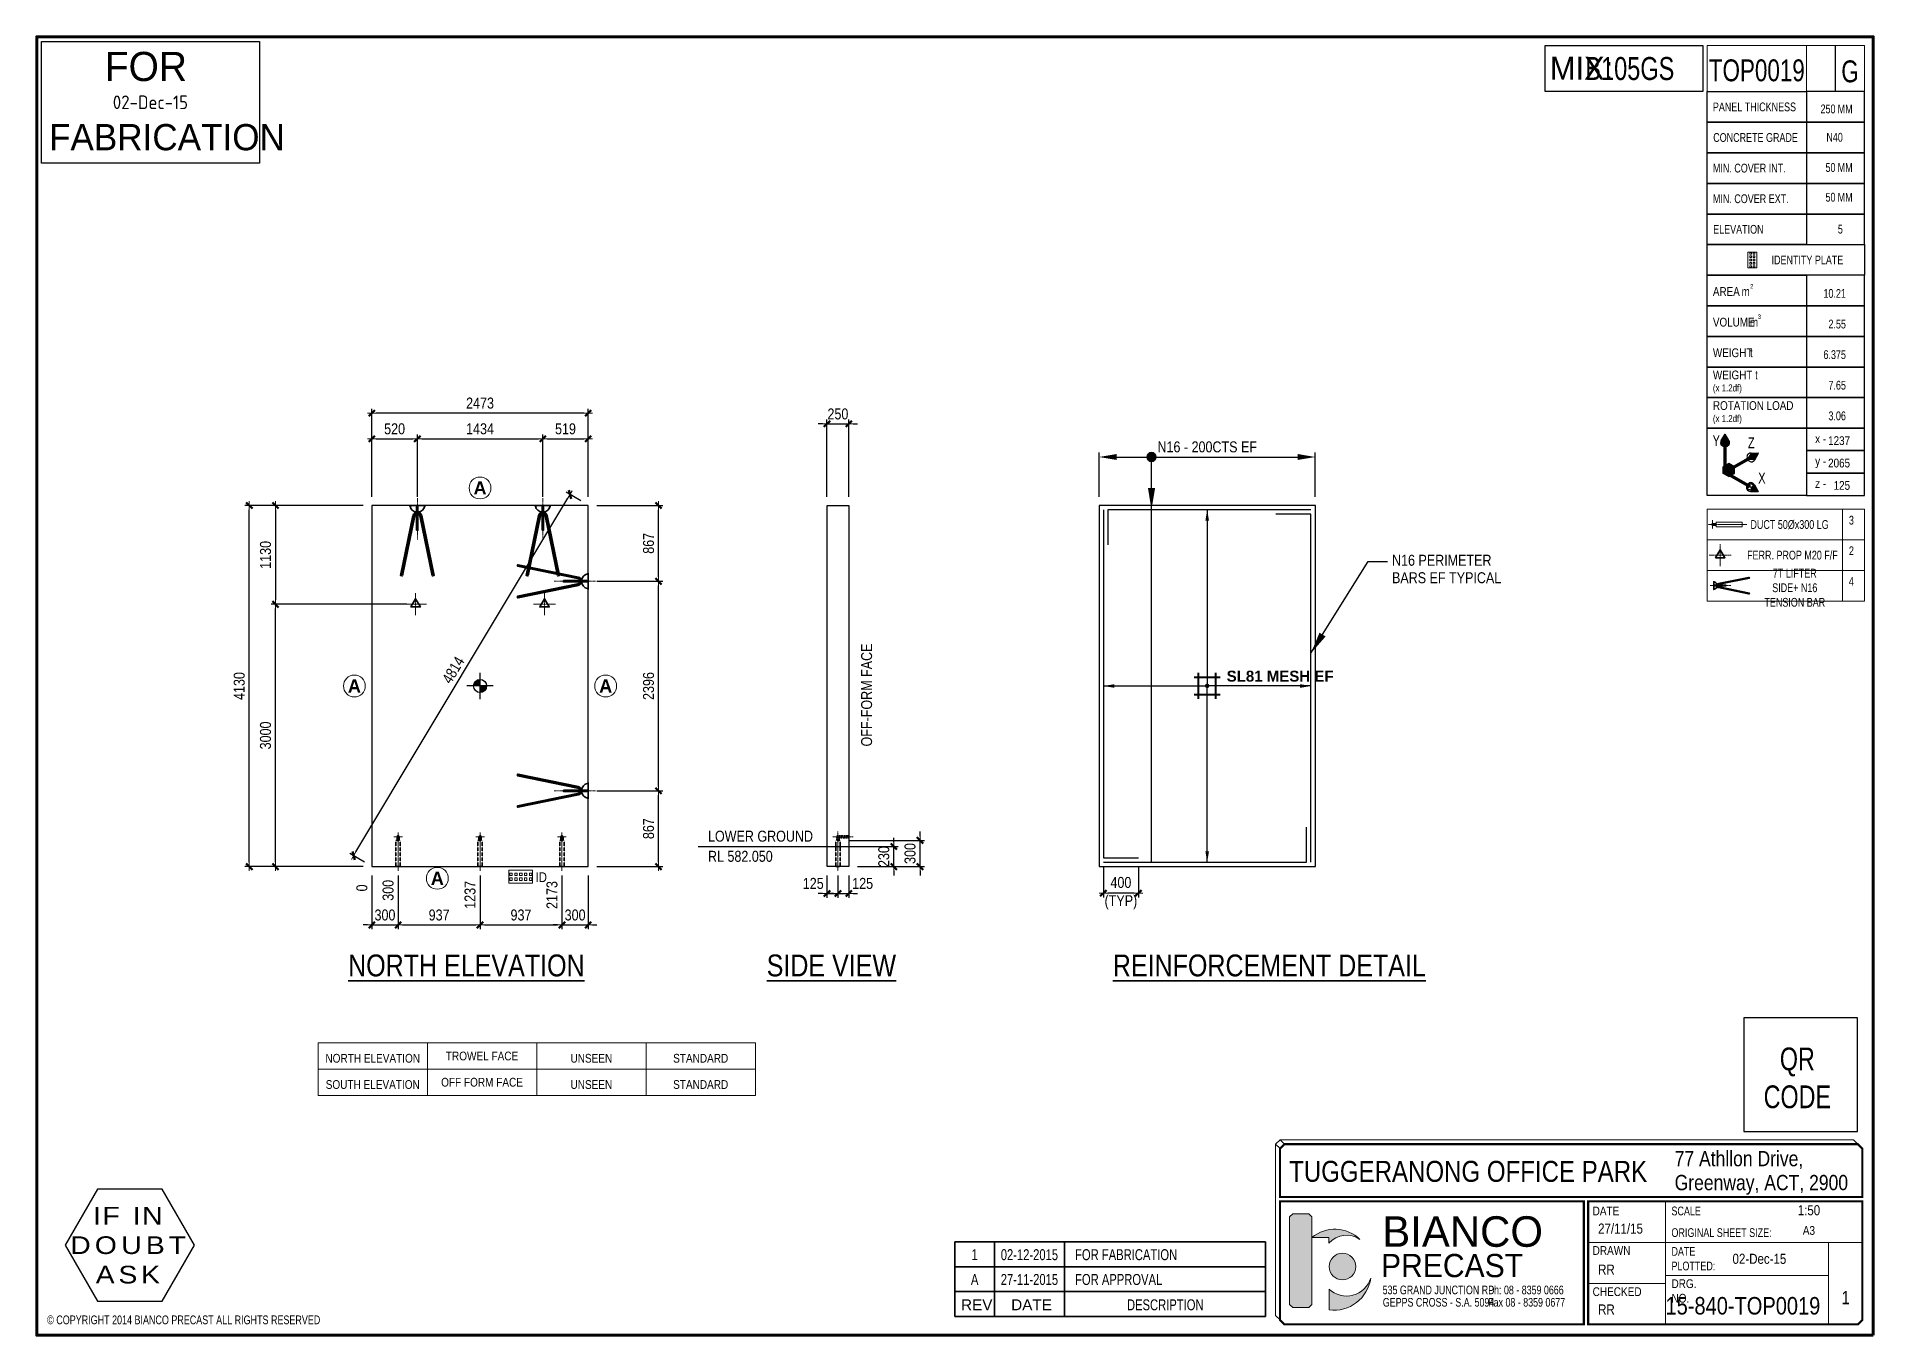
# Model space of a CAD drawing. Extents: x -106187 to -85187, y 571655 to 586505.
import ezdxf
from ezdxf.enums import TextEntityAlignment as Align

# ---------------------------------------------------------------- set-up
doc = ezdxf.new("R2010")
doc.units = 0
doc.header["$LTSCALE"] = 5
doc.header["$MEASUREMENT"] = 0
for name, pattern in [('CENTER2', [1.125, 0.75, -0.125, 0.125, -0.125]), ('HIDDEN2', [0.1875, 0.125, -0.0625]), ('PHANTOM2', [31.75, 15.875, -3.175, 3.175, -3.175, 3.175, -3.175])]:
    doc.linetypes.add(name, pattern=pattern)
for name, color, linetype in [('BARS', 160, 'Continuous'), ('COG', 8, 'Continuous'), ('EditOff', 7, 'Continuous'), ('Grid', 8, 'Continuous'), ('LIFTERS', 7, 'Continuous'), ('MARK', 7, 'Continuous'), ('Marks', 2, 'Continuous'), ('PANEL', 3, 'Continuous'), ('PLATES', 7, 'Continuous'), ('PROPS', 7, 'Continuous'), ('SHEET', 7, 'Continuous'), ('Stamp-Red', 240, 'Continuous'), ('Text-Stamp-Blue', 150, 'Continuous')]:
    doc.layers.add(name, color=color, linetype=linetype)
for name, color, linetype, lineweight in [('Dimension', 4, 'Continuous', 18), ('Dimension_Tick', 7, 'Continuous', 50), ('DUCTS', 130, 'HIDDEN2', 35), ('Ferrule-M20', 160, 'Continuous', 35), ('Fixing', 1, 'Continuous', 13), ('Legend-Lines', 7, 'Continuous', 18), ('Legend-Text', 7, 'Continuous', 25), ('Lifter-5t', 30, 'Continuous', 35), ('Lifter-7t', 200, 'Continuous', 35), ('Logo-Lines', 7, 'Continuous', 18), ('Outline 0.3', 90, 'Continuous', 30), ('REF', 241, 'Continuous', 13), ('References', 7, 'Continuous', 18), ('Refs-Center', 7, 'CENTER2', 13), ('Refs-Phantom', 7, 'PHANTOM2', 13), ('Reo 0.4', 142, 'Continuous', 40), ('Text-Finishes', 7, 'Continuous', 18), ('Text-General', 7, 'Continuous', 18), ('TEXT25', 4, 'Continuous', 35), ('TEXT50', 3, 'Continuous', 35), ('Title-Amendment', 7, 'Continuous', 35), ('Title-Border', 7, 'Continuous', 70), ('Title-Lines', 7, 'Continuous', 18), ('Title-Text', 7, 'Continuous', 25)]:
    doc.layers.add(name, color=color, linetype=linetype, lineweight=lineweight)
doc.styles.add('Bi', font='ARIALNB.TTF', dxfattribs={"width": 1.2, "height": 150})
doc.styles.add('DateStamp', font='isocp.shx')
doc.styles.add('DateText1', font='GILLUBCD.TTF')
doc.styles.add('DateText2', font='TCCM____.TTF')
doc.styles.add('DIMENSIONS', font='ARIALN.TTF')
doc.styles.add('GENERAL', font='ARIALN.TTF')
doc.styles.add('IS03098B', font='ISO3098B.SHX')
doc.styles.add('ISO', font='ISO3098B.shx')
doc.styles.add('Legend-Text', font='GILC____.TTF')
doc.styles.get("Standard").update_dxf_attribs({"font": 'iso3098b.shx'})
doc.styles.add('Titlebar-Attributes', font='ARIALN.TTF')
doc.styles.add('Titlebar-Text', font='GILC____.TTF')
doc.dimstyles.new('Bianco Precast Shop', dxfattribs={"dimscale": 50, "dimtxt": 2.5, "dimasz": 1, "dimexe": 1, "dimexo": 2, "dimgap": 1, "dimtad": 1, "dimdec": 0, "dimlfac": -1, "dimdsep": 46, "dimtxsty": 'DIMENSIONS', "dimblk": 'DIMS-TICK', "dimcen": 1, "dimclrd": 256, "dimclre": 256, "dimclrt": 256, "dimadec": 3, "dimazin": 2, "dimtfac": 1, "dimtdec": 0, "dimtix": 1, "dimtmove": 2, "dimatfit": 3, "dimfxl": 1, "dimtvp": 1.5, "dimtzin": 0, "dimarcsym": 0})

msp = doc.modelspace()

# ---------------------------------------------------------------- texts
at = {"layer": 'Legend-Text', "style": 'Legend-Text'}
for s, p in [('DUCT 50%%Cx300 LG', (-86591.3, 580927.2)), ('FERR. PROP M20 F/F', (-86629.7, 580577.2))]:
    msp.add_text(s, height=100, dxfattribs=at).set_placement(p, align=Align.MIDDLE_LEFT)
for s, p in [('3', (-85437.1, 580927.2)), ('2', (-85437.1, 580577.2)), ('4', (-85437.1, 580227.2))]:
    msp.add_text(s, height=100, dxfattribs=at).set_placement(p, align=Align.CENTER)
at = {"layer": 'Legend-Text', "insert": (-86084.5, 580203.4), "char_height": 100, "width": 802.526, "attachment_point": 5, "style": 'Legend-Text'}
msp.add_mtext('7T LIFTER SIDE+ N16 TENSION BAR', dxfattribs=at)
at = {"layer": 'References', "style": 'Bi', "width": 1.2}
for p in [(-101118, 581345.4), (-102554.7, 579080.4), (-99681.4, 579080.4), (-101606.6, 576881.5)]:
    msp.add_text('A', height=150, dxfattribs=at).set_placement(p, align=Align.MIDDLE)
at = {"layer": 'Reo 0.4', "style": 'Bi', "width": 1.2}
msp.add_text('SL81 MESH EF', height=125, dxfattribs=at).set_placement((-92580.6, 579130.4))
at = {"layer": 'Text-General', "style": 'DIMENSIONS'}
for s, p in [('N16 PERIMETER', (-90690, 580456)), ('BARS EF TYPICAL', (-90690, 580256))]:
    msp.add_text(s, height=125, dxfattribs=at).set_placement(p)
at = {"layer": 'Text-General', "style": 'GENERAL'}
msp.add_text('OFF-FORM FACE', height=125, rotation=90, dxfattribs=at).set_placement((-96635.6, 578388.9))
at = {"layer": 'TEXT50', "style": 'GENERAL'}
for s, p in [('%%UNORTH ELEVATION', (-102626.6, 575759.8)), ('%%USIDE VIEW', (-97840.3, 575759.8)), ('%%UREINFORCEMENT DETAIL', (-93882.6, 575759.8))]:
    msp.add_text(s, height=250, dxfattribs=at).set_placement(p)

# ---------------------------------------------------------------- blocks, each defined once
blk = doc.blocks.new('FinishesTable')
at = {"layer": 'Text-Finishes'}
for p, q in [((0, 0), (0, -12)), ((0, 0), (100, 0)), ((25, 0), (25, -12)), ((50, 0), (50, -12)), ((75, 0), (75, -12)), ((100, 0), (100, -12)), ((0, -6), (100, -6)), ((0, -12), (100, -12))]:
    blk.add_line(p, q, dxfattribs=at)
at = {"char_height": 2, "width": 23, "attachment_point": 5, "style": 'GENERAL'}
for s, insert in [('{\\C0;TROWEL FACE}', (37.5, -3)), ('{\\C0;OFF FORM FACE}', (37.5, -9))]:
    blk.add_mtext(s, dxfattribs=dict(at, insert=insert))
at = {"style": 'GENERAL', "flags": 8}
for tag, p in [('VIEWEDOPP', (12.5, -4.51)), ('NFFINISHREF', (62.5, -4.51)), ('NFFINISH', (87.5, -4.51)), ('VIEWED', (12.5, -10.51)), ('FFFINISHREF', (62.5, -10.51)), ('FFFINISH', (87.5, -10.51))]:
    blk.add_attdef(tag, text='', height=2, dxfattribs=at).set_placement(p, align=Align.CENTER)
blk = doc.blocks.new('DIMS-TICK')
for p, q in [((-1, 0), (1, 0)), ((0, 0), (-0.333, 0))]:
    blk.add_line(p, q)
at = {"layer": 'Dimension_Tick'}
blk.add_line((-0.707, -0.707), (0.707, 0.707), dxfattribs=at)
blk = doc.blocks.new('*D31')
at = {"layer": 'Defpoints', "color": 0, "transparency": 16777216}
for p in [(-97025, 577015), (-96901, 577015), (-96901, 576708)]:
    blk.add_point(p, dxfattribs=at)
at = {"layer": 'Dimension', "lineweight": -2, "transparency": 16777216}
for p, q in [((-97025, 576915), (-97025, 576658)), ((-96901, 576915), (-96901, 576658)), ((-97075, 576708), (-97125, 576708)), ((-97025, 576708), (-96901, 576708)), ((-96851, 576708), (-96801, 576708))]:
    blk.add_line(p, q, dxfattribs=at)
at = {"layer": 'Dimension', "lineweight": -2, "transparency": 16777216, "xscale": 50, "yscale": 50, "zscale": 50}
blk.add_blockref('DIMS-TICK', (-97025, 576708), dxfattribs=at)
at = {"layer": 'Dimension', "lineweight": -2, "transparency": 16777216, "xscale": 50, "yscale": 50, "zscale": 50, "rotation": 180}
blk.add_blockref('DIMS-TICK', (-96901, 576708), dxfattribs=at)
at = {"layer": 'Dimension', "transparency": 16777216, "insert": (-96743, 576822), "char_height": 125, "attachment_point": 5, "style": 'DIMENSIONS'}
blk.add_mtext('125', dxfattribs=at)
blk = doc.blocks.new('*D35')
at = {"layer": 'Defpoints', "color": 0, "transparency": 16777216}
for p in [(-97151, 577015), (-97025, 577015), (-97025, 576708)]:
    blk.add_point(p, dxfattribs=at)
at = {"layer": 'Dimension', "lineweight": -2, "transparency": 16777216}
for p, q in [((-97151, 576915), (-97151, 576658)), ((-97025, 576915), (-97025, 576658)), ((-97201, 576708), (-97251, 576708)), ((-97151, 576708), (-97025, 576708)), ((-96975, 576708), (-96925, 576708))]:
    blk.add_line(p, q, dxfattribs=at)
at = {"layer": 'Dimension', "lineweight": -2, "transparency": 16777216, "xscale": 50, "yscale": 50, "zscale": 50}
blk.add_blockref('DIMS-TICK', (-97151, 576708), dxfattribs=at)
at = {"layer": 'Dimension', "lineweight": -2, "transparency": 16777216, "xscale": 50, "yscale": 50, "zscale": 50, "rotation": 180}
blk.add_blockref('DIMS-TICK', (-97025, 576708), dxfattribs=at)
at = {"layer": 'Dimension', "transparency": 16777216, "insert": (-97308, 576822), "char_height": 125, "attachment_point": 5, "style": 'DIMENSIONS'}
blk.add_mtext('125', dxfattribs=at)
blk = doc.blocks.new('*D34')
at = {"layer": 'Defpoints', "color": 0, "transparency": 16777216}
for p in [(-97000, 577315), (-96087, 577315), (-96901, 577015)]:
    blk.add_point(p, dxfattribs=at)
at = {"layer": 'Dimension', "lineweight": -2, "transparency": 16777216}
for p, q in [((-96900, 577315), (-96037, 577315)), ((-96087, 577365), (-96087, 577415)), ((-96087, 577015), (-96087, 577315)), ((-96801, 577015), (-96037, 577015)), ((-96087, 576965), (-96087, 576915))]:
    blk.add_line(p, q, dxfattribs=at)
at = {"layer": 'Dimension', "lineweight": -2, "transparency": 16777216, "xscale": 50, "yscale": 50, "zscale": 50}
for p, rotation in [((-96087, 577315), 270), ((-96087, 577015), 90)]:
    blk.add_blockref('DIMS-TICK', p, dxfattribs=dict(at, rotation=rotation))
at = {"layer": 'Dimension', "transparency": 16777216, "insert": (-96201, 577165), "char_height": 125, "attachment_point": 5, "rotation": 90, "style": 'DIMENSIONS'}
blk.add_mtext('300', dxfattribs=at)
blk = doc.blocks.new('*D33')
at = {"layer": 'Defpoints', "color": 0, "transparency": 16777216}
for p in [(-96901, 577245), (-96387, 577245), (-96901, 577015)]:
    blk.add_point(p, dxfattribs=at)
at = {"layer": 'Dimension', "lineweight": -2, "transparency": 16777216}
for p, q in [((-96387, 577295), (-96387, 577345)), ((-96801, 577245), (-96337, 577245)), ((-96387, 577015), (-96387, 577245)), ((-96801, 577015), (-96337, 577015)), ((-96387, 576965), (-96387, 576915))]:
    blk.add_line(p, q, dxfattribs=at)
at = {"layer": 'Dimension', "lineweight": -2, "transparency": 16777216, "xscale": 50, "yscale": 50, "zscale": 50}
for p, rotation in [((-96387, 577245), 270), ((-96387, 577015), 90)]:
    blk.add_blockref('DIMS-TICK', p, dxfattribs=dict(at, rotation=rotation))
at = {"layer": 'Dimension', "transparency": 16777216, "insert": (-96501, 577130), "char_height": 125, "attachment_point": 5, "rotation": 90, "style": 'DIMENSIONS'}
blk.add_mtext('230', dxfattribs=at)
blk = doc.blocks.new('LEVELRL')
at = {"layer": 'TEXT25', "color": 4, "linetype": 'ByBlock', "style": 'GENERAL'}
for tag, p in [('LEVEL', (226, 110)), ('RLS', (226, -350))]:
    blk.add_attdef(tag, p, '', height=250, dxfattribs=at)
blk = doc.blocks.new('*U13')
for p, q in [((-25, 0), (-25, 300)), ((-25, 300), (0, 300)), ((-25, 0), (0, 0))]:
    blk.add_line(p, q)
at = {"linetype": 'ByBlock', "ltscale": 0.5}
blk.add_line((-13, 328), (13, 352), dxfattribs=at)
blk.add_lwpolyline([(13, 300), (13, 352), (-125, 352), (-125, 328), (-13, 328), (-13, 300)], dxfattribs=at)
blk.add_lwpolyline([(-22, 0), (25, 0), (25, 300), (-22, 300)])
at = {"layer": 'Refs-Center', "ltscale": 0.25}
for p, q in [((-174, 340), (63, 340)), ((0, -50), (0, 402))]:
    blk.add_line(p, q, dxfattribs=at)
blk = doc.blocks.new('*D32')
at = {"layer": 'Defpoints', "color": 0, "transparency": 16777216}
for p in [(-96901, 582078), (-97151, 581145), (-96901, 581145)]:
    blk.add_point(p, dxfattribs=at)
at = {"layer": 'Dimension', "lineweight": -2, "transparency": 16777216}
for p, q in [((-97151, 581245), (-97151, 582128)), ((-96901, 581245), (-96901, 582128)), ((-97201, 582078), (-97251, 582078)), ((-97151, 582078), (-96901, 582078)), ((-96851, 582078), (-96801, 582078))]:
    blk.add_line(p, q, dxfattribs=at)
at = {"layer": 'Dimension', "lineweight": -2, "transparency": 16777216, "xscale": 50, "yscale": 50, "zscale": 50}
blk.add_blockref('DIMS-TICK', (-97151, 582078), dxfattribs=at)
at = {"layer": 'Dimension', "lineweight": -2, "transparency": 16777216, "xscale": 50, "yscale": 50, "zscale": 50, "rotation": 180}
blk.add_blockref('DIMS-TICK', (-96901, 582078), dxfattribs=at)
at = {"layer": 'Dimension', "transparency": 16777216, "insert": (-97026, 582191), "char_height": 125, "attachment_point": 5, "style": 'DIMENSIONS'}
blk.add_mtext('250', dxfattribs=at)
blk = doc.blocks.new('*D30')
at = {"layer": 'Defpoints', "color": 0, "transparency": 16777216}
for p in [(-93990, 577115), (-93590, 577115), (-93990, 576711)]:
    blk.add_point(p, dxfattribs=at)
at = {"layer": 'Dimension', "lineweight": -2, "transparency": 16777216}
for p, q in [((-93990, 577015), (-93990, 576661)), ((-93590, 577015), (-93590, 576661)), ((-93640, 576711), (-93940, 576711))]:
    blk.add_line(p, q, dxfattribs=at)
at = {"layer": 'Dimension', "lineweight": -2, "transparency": 16777216, "xscale": 50, "yscale": 50, "zscale": 50, "rotation": 180}
blk.add_blockref('DIMS-TICK', (-93990, 576711), dxfattribs=at)
at = {"layer": 'Dimension', "lineweight": -2, "transparency": 16777216, "xscale": 50, "yscale": 50, "zscale": 50}
blk.add_blockref('DIMS-TICK', (-93590, 576711), dxfattribs=at)
at = {"layer": 'Dimension', "transparency": 16777216, "insert": (-93790, 576711), "char_height": 125, "attachment_point": 5, "style": 'DIMENSIONS'}
blk.add_mtext('400\\P(TYP)', dxfattribs=at)
blk = doc.blocks.new('*D29')
at = {"layer": 'Defpoints', "color": 0, "transparency": 16777216}
for p in [(-100089, 581270), (-99881, 581145), (-102355, 577015)]:
    blk.add_point(p, dxfattribs=at)
at = {"layer": 'Dimension', "lineweight": -2, "transparency": 16777216}
for p, q in [((-99967, 581197), (-100132, 581296)), ((-102537, 577183), (-100115, 581227)), ((-102440, 577067), (-102605, 577166))]:
    blk.add_line(p, q, dxfattribs=at)
at = {"layer": 'Dimension', "lineweight": -2, "transparency": 16777216, "xscale": 50, "yscale": 50, "zscale": 50}
for p, rotation in [((-100089, 581270), 59.08387090538471), ((-102563, 577140), 239.0838709053847)]:
    blk.add_blockref('DIMS-TICK', p, dxfattribs=dict(at, rotation=rotation))
at = {"layer": 'Dimension', "transparency": 16777216, "insert": (-101424, 579263), "char_height": 125, "attachment_point": 5, "rotation": 59.0839, "style": 'DIMENSIONS'}
blk.add_mtext('4814', dxfattribs=at)
blk = doc.blocks.new('cog')
at = {"layer": 'COG', "ltscale": 2}
h = blk.add_hatch(color=256, dxfattribs=at)
h.paths.add_polyline_path([(-1.5, 0), (0, 0), (0, 1.5, 0.414214)])
h.paths.add_polyline_path([(0, 0), (0, -1.5, 0.414214), (1.5, 0)])
at = {"layer": 'COG'}
for p, q in [((3, 0), (-3, 0)), ((0, -3), (0, 3))]:
    blk.add_line(p, q, dxfattribs=at)
at = {"layer": 'COG', "ltscale": 2}
blk.add_circle((0, 0), 1.5, dxfattribs=at)
blk = doc.blocks.new('*D28')
at = {"layer": 'Defpoints', "color": 0, "transparency": 16777216}
for p in [(-102355, 581145), (-103457, 580015), (-101855, 580015)]:
    blk.add_point(p, dxfattribs=at)
at = {"layer": 'Dimension', "lineweight": -2, "transparency": 16777216}
for p, q in [((-102455, 581145), (-103507, 581145)), ((-103457, 581095), (-103457, 580065)), ((-101955, 580015), (-103507, 580015))]:
    blk.add_line(p, q, dxfattribs=at)
at = {"layer": 'Dimension', "lineweight": -2, "transparency": 16777216, "xscale": 50, "yscale": 50, "zscale": 50}
for p, rotation in [((-103457, 581145), 90), ((-103457, 580015), 270)]:
    blk.add_blockref('DIMS-TICK', p, dxfattribs=dict(at, rotation=rotation))
at = {"layer": 'Dimension', "transparency": 16777216, "insert": (-103571, 580580), "char_height": 125, "attachment_point": 5, "rotation": 90, "style": 'DIMENSIONS'}
blk.add_mtext('1130', dxfattribs=at)
blk = doc.blocks.new('*D27')
at = {"layer": 'Defpoints', "color": 0, "transparency": 16777216}
for p in [(-103757, 581145), (-102355, 581145), (-102355, 577015)]:
    blk.add_point(p, dxfattribs=at)
at = {"layer": 'Dimension', "lineweight": -2, "transparency": 16777216}
for p, q in [((-102455, 581145), (-103807, 581145)), ((-103757, 577065), (-103757, 581095)), ((-102455, 577015), (-103807, 577015))]:
    blk.add_line(p, q, dxfattribs=at)
at = {"layer": 'Dimension', "lineweight": -2, "transparency": 16777216, "xscale": 50, "yscale": 50, "zscale": 50}
for p, rotation in [((-103757, 581145), 90), ((-103757, 577015), 270)]:
    blk.add_blockref('DIMS-TICK', p, dxfattribs=dict(at, rotation=rotation))
at = {"layer": 'Dimension', "transparency": 16777216, "insert": (-103871, 579080), "char_height": 125, "attachment_point": 5, "rotation": 90, "style": 'DIMENSIONS'}
blk.add_mtext('4130', dxfattribs=at)
blk = doc.blocks.new('*D26')
at = {"layer": 'Defpoints', "color": 0, "transparency": 16777216}
for p in [(-103457, 580015), (-101855, 580015), (-102355, 577015)]:
    blk.add_point(p, dxfattribs=at)
at = {"layer": 'Dimension', "lineweight": -2, "transparency": 16777216}
for p, q in [((-101955, 580015), (-103507, 580015)), ((-103457, 577065), (-103457, 579965)), ((-102455, 577015), (-103507, 577015))]:
    blk.add_line(p, q, dxfattribs=at)
at = {"layer": 'Dimension', "lineweight": -2, "transparency": 16777216, "xscale": 50, "yscale": 50, "zscale": 50}
for p, rotation in [((-103457, 580015), 90), ((-103457, 577015), 270)]:
    blk.add_blockref('DIMS-TICK', p, dxfattribs=dict(at, rotation=rotation))
at = {"layer": 'Dimension', "transparency": 16777216, "insert": (-103571, 578515), "char_height": 125, "attachment_point": 5, "rotation": 90, "style": 'DIMENSIONS'}
blk.add_mtext('3000', dxfattribs=at)
blk = doc.blocks.new('*D25')
at = {"layer": 'Defpoints', "color": 0, "transparency": 16777216}
for p in [(-102355, 582201), (-102355, 581145), (-99881, 581145)]:
    blk.add_point(p, dxfattribs=at)
at = {"layer": 'Dimension', "lineweight": -2, "transparency": 16777216}
for p, q in [((-102355, 581245), (-102355, 582251)), ((-99931, 582201), (-102305, 582201)), ((-99881, 581245), (-99881, 582251))]:
    blk.add_line(p, q, dxfattribs=at)
at = {"layer": 'Dimension', "lineweight": -2, "transparency": 16777216, "xscale": 50, "yscale": 50, "zscale": 50, "rotation": 180}
blk.add_blockref('DIMS-TICK', (-102355, 582201), dxfattribs=at)
at = {"layer": 'Dimension', "lineweight": -2, "transparency": 16777216, "xscale": 50, "yscale": 50, "zscale": 50}
blk.add_blockref('DIMS-TICK', (-99881, 582201), dxfattribs=at)
at = {"layer": 'Dimension', "transparency": 16777216, "insert": (-101118, 582315), "char_height": 125, "attachment_point": 5, "style": 'DIMENSIONS'}
blk.add_mtext('2473', dxfattribs=at)
blk = doc.blocks.new('*D24')
at = {"layer": 'Defpoints', "color": 0, "transparency": 16777216}
for p in [(-99881, 581907), (-100400, 581145), (-99881, 581145)]:
    blk.add_point(p, dxfattribs=at)
at = {"layer": 'Dimension', "lineweight": -2, "transparency": 16777216}
for p, q in [((-100400, 581245), (-100400, 581957)), ((-99881, 581245), (-99881, 581957)), ((-100350, 581907), (-99931, 581907))]:
    blk.add_line(p, q, dxfattribs=at)
at = {"layer": 'Dimension', "lineweight": -2, "transparency": 16777216, "xscale": 50, "yscale": 50, "zscale": 50, "rotation": 180}
blk.add_blockref('DIMS-TICK', (-100400, 581907), dxfattribs=at)
at = {"layer": 'Dimension', "lineweight": -2, "transparency": 16777216, "xscale": 50, "yscale": 50, "zscale": 50}
blk.add_blockref('DIMS-TICK', (-99881, 581907), dxfattribs=at)
at = {"layer": 'Dimension', "transparency": 16777216, "insert": (-100141, 582021), "char_height": 125, "attachment_point": 5, "style": 'DIMENSIONS'}
blk.add_mtext('519', dxfattribs=at)
blk = doc.blocks.new('*D23')
at = {"layer": 'Defpoints', "color": 0, "transparency": 16777216}
for p in [(-100400, 581907), (-101835, 581145), (-100400, 581145)]:
    blk.add_point(p, dxfattribs=at)
at = {"layer": 'Dimension', "lineweight": -2, "transparency": 16777216}
for p, q in [((-101835, 581245), (-101835, 581957)), ((-100400, 581245), (-100400, 581957)), ((-101785, 581907), (-100450, 581907))]:
    blk.add_line(p, q, dxfattribs=at)
at = {"layer": 'Dimension', "lineweight": -2, "transparency": 16777216, "xscale": 50, "yscale": 50, "zscale": 50, "rotation": 180}
blk.add_blockref('DIMS-TICK', (-101835, 581907), dxfattribs=at)
at = {"layer": 'Dimension', "lineweight": -2, "transparency": 16777216, "xscale": 50, "yscale": 50, "zscale": 50}
blk.add_blockref('DIMS-TICK', (-100400, 581907), dxfattribs=at)
at = {"layer": 'Dimension', "transparency": 16777216, "insert": (-101118, 582021), "char_height": 125, "attachment_point": 5, "style": 'DIMENSIONS'}
blk.add_mtext('1434', dxfattribs=at)
blk = doc.blocks.new('*D22')
at = {"layer": 'Defpoints', "color": 0, "transparency": 16777216}
for p in [(-101835, 581907), (-102355, 581145), (-101835, 581145)]:
    blk.add_point(p, dxfattribs=at)
at = {"layer": 'Dimension', "lineweight": -2, "transparency": 16777216}
for p, q in [((-102355, 581245), (-102355, 581957)), ((-101835, 581245), (-101835, 581957)), ((-102305, 581907), (-101885, 581907))]:
    blk.add_line(p, q, dxfattribs=at)
at = {"layer": 'Dimension', "lineweight": -2, "transparency": 16777216, "xscale": 50, "yscale": 50, "zscale": 50, "rotation": 180}
blk.add_blockref('DIMS-TICK', (-102355, 581907), dxfattribs=at)
at = {"layer": 'Dimension', "lineweight": -2, "transparency": 16777216, "xscale": 50, "yscale": 50, "zscale": 50}
blk.add_blockref('DIMS-TICK', (-101835, 581907), dxfattribs=at)
at = {"layer": 'Dimension', "transparency": 16777216, "insert": (-102095, 582021), "char_height": 125, "attachment_point": 5, "style": 'DIMENSIONS'}
blk.add_mtext('520', dxfattribs=at)
blk = doc.blocks.new('*D21')
at = {"layer": 'Defpoints', "color": 0, "transparency": 16777216}
for p in [(-99881, 581145), (-99077, 581145), (-99881, 580278)]:
    blk.add_point(p, dxfattribs=at)
at = {"layer": 'Dimension', "lineweight": -2, "transparency": 16777216}
for p, q in [((-99781, 581145), (-99027, 581145)), ((-99077, 580328), (-99077, 581095)), ((-99781, 580278), (-99027, 580278))]:
    blk.add_line(p, q, dxfattribs=at)
at = {"layer": 'Dimension', "lineweight": -2, "transparency": 16777216, "xscale": 50, "yscale": 50, "zscale": 50}
for p, rotation in [((-99077, 581145), 90), ((-99077, 580278), 270)]:
    blk.add_blockref('DIMS-TICK', p, dxfattribs=dict(at, rotation=rotation))
at = {"layer": 'Dimension', "transparency": 16777216, "insert": (-99191, 580712), "char_height": 125, "attachment_point": 5, "rotation": 90, "style": 'DIMENSIONS'}
blk.add_mtext('867', dxfattribs=at)
blk = doc.blocks.new('*D20')
at = {"layer": 'Defpoints', "color": 0, "transparency": 16777216}
for p in [(-99881, 580278), (-99077, 580278), (-99881, 577882)]:
    blk.add_point(p, dxfattribs=at)
at = {"layer": 'Dimension', "lineweight": -2, "transparency": 16777216}
for p, q in [((-99781, 580278), (-99027, 580278)), ((-99077, 577932), (-99077, 580228)), ((-99781, 577882), (-99027, 577882))]:
    blk.add_line(p, q, dxfattribs=at)
at = {"layer": 'Dimension', "lineweight": -2, "transparency": 16777216, "xscale": 50, "yscale": 50, "zscale": 50}
for p, rotation in [((-99077, 580278), 90), ((-99077, 577882), 270)]:
    blk.add_blockref('DIMS-TICK', p, dxfattribs=dict(at, rotation=rotation))
at = {"layer": 'Dimension', "transparency": 16777216, "insert": (-99191, 579080), "char_height": 125, "attachment_point": 5, "rotation": 90, "style": 'DIMENSIONS'}
blk.add_mtext('2396', dxfattribs=at)
blk = doc.blocks.new('*D19')
at = {"layer": 'Defpoints', "color": 0, "transparency": 16777216}
for p in [(-99881, 577882), (-99077, 577882), (-99881, 577015)]:
    blk.add_point(p, dxfattribs=at)
at = {"layer": 'Dimension', "lineweight": -2, "transparency": 16777216}
for p, q in [((-99781, 577882), (-99027, 577882)), ((-99077, 577065), (-99077, 577832)), ((-99781, 577015), (-99027, 577015))]:
    blk.add_line(p, q, dxfattribs=at)
at = {"layer": 'Dimension', "lineweight": -2, "transparency": 16777216, "xscale": 50, "yscale": 50, "zscale": 50}
for p, rotation in [((-99077, 577882), 90), ((-99077, 577015), 270)]:
    blk.add_blockref('DIMS-TICK', p, dxfattribs=dict(at, rotation=rotation))
at = {"layer": 'Dimension', "transparency": 16777216, "insert": (-99191, 577449), "char_height": 125, "attachment_point": 5, "rotation": 90, "style": 'DIMENSIONS'}
blk.add_mtext('867', dxfattribs=at)
blk = doc.blocks.new('*D18')
at = {"layer": 'Defpoints', "color": 0, "transparency": 16777216}
for p in [(-100181, 577015), (-99881, 577015), (-99881, 576348)]:
    blk.add_point(p, dxfattribs=at)
at = {"layer": 'Dimension', "lineweight": -2, "transparency": 16777216}
for p, q in [((-100181, 576915), (-100181, 576298)), ((-99881, 576915), (-99881, 576298)), ((-100231, 576348), (-100281, 576348)), ((-100181, 576348), (-99881, 576348)), ((-99831, 576348), (-99781, 576348))]:
    blk.add_line(p, q, dxfattribs=at)
at = {"layer": 'Dimension', "lineweight": -2, "transparency": 16777216, "xscale": 50, "yscale": 50, "zscale": 50}
blk.add_blockref('DIMS-TICK', (-100181, 576348), dxfattribs=at)
at = {"layer": 'Dimension', "lineweight": -2, "transparency": 16777216, "xscale": 50, "yscale": 50, "zscale": 50, "rotation": 180}
blk.add_blockref('DIMS-TICK', (-99881, 576348), dxfattribs=at)
at = {"layer": 'Dimension', "transparency": 16777216, "insert": (-100031, 576461), "char_height": 125, "attachment_point": 5, "style": 'DIMENSIONS'}
blk.add_mtext('300', dxfattribs=at)
blk = doc.blocks.new('*D17')
at = {"layer": 'Defpoints', "color": 0, "transparency": 16777216}
for p in [(-101118, 577015), (-100181, 577015), (-100181, 576348)]:
    blk.add_point(p, dxfattribs=at)
at = {"layer": 'Dimension', "lineweight": -2, "transparency": 16777216}
for p, q in [((-101118, 576915), (-101118, 576298)), ((-100181, 576915), (-100181, 576298)), ((-101068, 576348), (-100231, 576348))]:
    blk.add_line(p, q, dxfattribs=at)
at = {"layer": 'Dimension', "lineweight": -2, "transparency": 16777216, "xscale": 50, "yscale": 50, "zscale": 50, "rotation": 180}
blk.add_blockref('DIMS-TICK', (-101118, 576348), dxfattribs=at)
at = {"layer": 'Dimension', "lineweight": -2, "transparency": 16777216, "xscale": 50, "yscale": 50, "zscale": 50}
blk.add_blockref('DIMS-TICK', (-100181, 576348), dxfattribs=at)
at = {"layer": 'Dimension', "transparency": 16777216, "insert": (-100650, 576461), "char_height": 125, "attachment_point": 5, "style": 'DIMENSIONS'}
blk.add_mtext('937', dxfattribs=at)
blk = doc.blocks.new('*D16')
at = {"layer": 'Defpoints', "color": 0, "transparency": 16777216}
for p in [(-102055, 577015), (-101118, 577015), (-101118, 576348)]:
    blk.add_point(p, dxfattribs=at)
at = {"layer": 'Dimension', "lineweight": -2, "transparency": 16777216}
for p, q in [((-102055, 576915), (-102055, 576298)), ((-101118, 576915), (-101118, 576298)), ((-102005, 576348), (-101168, 576348))]:
    blk.add_line(p, q, dxfattribs=at)
at = {"layer": 'Dimension', "lineweight": -2, "transparency": 16777216, "xscale": 50, "yscale": 50, "zscale": 50, "rotation": 180}
blk.add_blockref('DIMS-TICK', (-102055, 576348), dxfattribs=at)
at = {"layer": 'Dimension', "lineweight": -2, "transparency": 16777216, "xscale": 50, "yscale": 50, "zscale": 50}
blk.add_blockref('DIMS-TICK', (-101118, 576348), dxfattribs=at)
at = {"layer": 'Dimension', "transparency": 16777216, "insert": (-101586, 576461), "char_height": 125, "attachment_point": 5, "style": 'DIMENSIONS'}
blk.add_mtext('937', dxfattribs=at)
blk = doc.blocks.new('*D15')
at = {"layer": 'Defpoints', "color": 0, "transparency": 16777216}
for p in [(-102355, 577015), (-102055, 577015), (-102055, 576348)]:
    blk.add_point(p, dxfattribs=at)
at = {"layer": 'Dimension', "lineweight": -2, "transparency": 16777216}
for p, q in [((-102355, 576915), (-102355, 576298)), ((-102055, 576915), (-102055, 576298)), ((-102405, 576348), (-102455, 576348)), ((-102355, 576348), (-102055, 576348)), ((-102005, 576348), (-101955, 576348))]:
    blk.add_line(p, q, dxfattribs=at)
at = {"layer": 'Dimension', "lineweight": -2, "transparency": 16777216, "xscale": 50, "yscale": 50, "zscale": 50}
blk.add_blockref('DIMS-TICK', (-102355, 576348), dxfattribs=at)
at = {"layer": 'Dimension', "lineweight": -2, "transparency": 16777216, "xscale": 50, "yscale": 50, "zscale": 50, "rotation": 180}
blk.add_blockref('DIMS-TICK', (-102055, 576348), dxfattribs=at)
at = {"layer": 'Dimension', "transparency": 16777216, "insert": (-102205, 576461), "char_height": 125, "attachment_point": 5, "style": 'DIMENSIONS'}
blk.add_mtext('300', dxfattribs=at)
blk = doc.blocks.new('IDTAG')
for points in [[(33, -54), (33, 96), (-237, 96), (-237, -54)], [(-229, 35), (-201, 35), (-201, 63), (-229, 63)], [(-229, -21), (-201, -21), (-201, 7), (-229, 7)], [(-172, 35), (-144, 35), (-144, 63), (-172, 63)], [(-172, -21), (-144, -21), (-144, 7), (-172, 7)], [(-116, 35), (-88, 35), (-88, 63), (-116, 63)], [(-116, -21), (-88, -21), (-88, 7), (-116, 7)], [(-59, 35), (-31, 35), (-31, 63), (-59, 63)], [(-59, -21), (-31, -21), (-31, 7), (-59, 7)], [(-3, 35), (25, 35), (25, 63), (-3, 63)], [(-3, -21), (25, -21), (25, 7), (-3, 7)]]:
    blk.add_lwpolyline(points, close=True)
at = {"layer": 'Text-General', "linetype": 'Continuous', "style": 'GENERAL'}
blk.add_text('ID', height=112.5, dxfattribs=at).set_placement((68, -40))
blk = doc.blocks.new('Lifter-Side7t')
at = {"layer": 'Lifter-7t'}
blk.add_hatch(color=256, dxfattribs=at).paths.add_polyline_path([(-8, -283), (7, -283), (7, -15), (-8, -15)])
blk.add_lwpolyline([(84, -8, -0.308618), (85, -7, 0.359298), (91, 0), (-91, 0, 0.359298), (-85, -7, -0.308618), (-84, -8, 0.348675), (-8, -75), (-8, -15), (7, -15), (7, -75, 0.348675)], format="xyb", close=True, dxfattribs=at)
blk.add_lwpolyline([(-8, -283), (7, -283), (7, -15), (-8, -15)], close=True, dxfattribs=at)
at = {"layer": 'Refs-Phantom', "ltscale": 0.1}
blk.add_line((0, -389), (0, 84), dxfattribs=at)
at = {"layer": 'Reo 0.4'}
blk.add_lwpolyline([(47, -115), (188, -803), (172, -806), (31, -119, 0.816364), (-31, -119), (-172, -806), (-188, -803), (-47, -115, -0.816364)], format="xyb", close=True, dxfattribs=at)
blk = doc.blocks.new('GT300FF50')
for p, q in [((-25, 0), (-25, 300)), ((25, 300), (-25, 300)), ((12, 340), (-12, 340)), ((12, 300), (-12, 300)), ((12, 300), (12, 340)), ((25, 0), (25, 300)), ((25, 0), (-25, 0))]:
    blk.add_line(p, q)
at = {"linetype": 'HIDDEN2'}
blk.add_line((-12, 300), (-12, 340), dxfattribs=at)
blk.add_circle((0, 340), 12)
at = {"layer": 'Refs-Center'}
for p, q in [((50, 340), (-50, 340)), ((0, -50), (0, 390))]:
    blk.add_line(p, q, dxfattribs=at)
at = {"layer": 'Refs-Center', "flags": 1}
for tag in ['ORDER', 'ORDERNO', 'GRTLENGTH', 'GRTDIA', 'GRTLOADBEAR', 'GRTOFFSETDIST', 'GRTOFFSETFACE', 'GRTFACE', 'DWLDIA', 'DWLSUPP', 'DWLTYPE', 'DWLGALV', 'DWLCOG', 'DWLHIDE', 'DWLLENGTH']:
    blk.add_attdef(tag, (0, 0), '', height=125, dxfattribs=at)
blk = doc.blocks.new('Ferrule-M20-FS-PROP')
blk.add_lwpolyline([(0, 62), (-54, -31), (54, -31)], close=True)
at = {"layer": 'Refs-Center', "ltscale": 0.25}
for p, q in [((-125, 0), (125, 0)), ((0, -125), (0, 125))]:
    blk.add_line(p, q, dxfattribs=at)
at = {"layer": 'PROPS', "color": 7, "flags": 1}
for tag, p in [('ORDER', (0, 0)), ('ORDERNO', (0, 0)), ('FURN', (50, 0)), ('SIZE', (50, -100))]:
    blk.add_attdef(tag, p, '', height=50, dxfattribs=at)
blk = doc.blocks.new('*D41')
at = {"layer": 'Defpoints', "color": 0, "transparency": 16777216}
for p in [(-91567, 581699), (-94040, 581145), (-91567, 581145)]:
    blk.add_point(p, dxfattribs=at)
at = {"layer": 'Dimension', "lineweight": -2, "transparency": 16777216}
for p, q in [((-94040, 581245), (-94040, 581749)), ((-91567, 581245), (-91567, 581749)), ((-93840, 581699), (-91767, 581699))]:
    blk.add_line(p, q, dxfattribs=at)
at = {"layer": 'Dimension', "transparency": 16777216}
for points in [[(-93840, 581733), (-93840, 581666), (-94040, 581699)], [(-91767, 581733), (-91767, 581666), (-91567, 581699)]]:
    blk.add_solid(points, dxfattribs=at)
at = {"layer": 'Dimension', "transparency": 16777216, "insert": (-92803, 581814), "char_height": 125, "attachment_point": 5, "style": 'DIMENSIONS'}
blk.add_mtext('N16 - 200CTS EF', dxfattribs=at)
blk = doc.blocks.new('ID_Plate')
for points in [[(-50, -90), (50, -90), (50, 90), (-50, 90)], [(-28, 84), (-28, 65), (-9, 65), (-9, 84)], [(-28, 47), (-28, 28), (-9, 28), (-9, 47)], [(-28, 9), (-28, -10), (-9, -10), (-9, 9)], [(9, 84), (9, 65), (28, 65), (28, 84)], [(9, 47), (9, 28), (28, 28), (28, 47)], [(9, 9), (9, -10), (28, -10), (28, 9)], [(-28, -29), (-28, -48), (-9, -48), (-9, -29)], [(-28, -66), (-28, -85), (-9, -85), (-9, -66)], [(9, -29), (9, -48), (28, -48), (28, -29)], [(9, -66), (9, -85), (28, -85), (28, -66)]]:
    blk.add_lwpolyline(points, close=True)
blk = doc.blocks.new('UCSicon')
h = blk.add_hatch(color=256)
h.set_gradient(color1=(43, 217, 8), one_color=1, tint=1, name='INVCYLINDER')
edge = h.paths.add_edge_path()
edge.add_arc((4.12, 12.04), 1.02, 150.7248, 209.2752)
edge.add_arc((4.1, 12.54), 1.32, 229.0539, 310.9461)
edge.add_arc((4.34, 12.04), 0.799, 321.269, 398.731)
edge.add_line((4.96, 12.54), (4.1, 14.04))
edge.add_line((4.1, 14.04), (3.23, 12.54))
h = blk.add_hatch(color=256)
h.set_gradient(color1=(43, 217, 8), one_color=1, tint=1, name='INVCYLINDER')
h.paths.add_polyline_path([(4.31, 11.24, -0.082476), (3.88, 11.24), (3.88, 6.42, 0.253604), (4.31, 6.42)])
h = blk.add_hatch(color=256)
h.set_gradient(color1=(23, 124, 196), rotation=120, one_color=1, tint=1, name='INVCYLINDER')
h.paths.add_polyline_path([(6.05, 6.67), (6.26, 6.54), (6.26, 6.29), (10.16, 8.54, 0.558608), (9.94, 8.92)])
h = blk.add_hatch(color=256)
h.set_gradient(color1=(23, 124, 196), rotation=120, one_color=1, tint=1, name='SPHERICAL')
h.paths.add_polyline_path([(10.04, 9.67, 0.013484), (9.99, 9.67), (10.2, 9.41), (10.87, 8.11, 0.017062), (10.91, 8.17, 0.505217)])
edge = h.paths.add_edge_path()
edge.add_arc((9.94, 8.67), 0.254, 331.6239, 448.3761)
edge.add_line((9.94, 8.92), (9.16, 8.47))
edge.add_arc((10.27, 8.8), 1.15, 161.3354, 196.7004, ccw=False)
edge.add_arc((10.02, 8.71), 0.963, 91.814, 151.2761, ccw=False)
edge.add_line((9.99, 9.67), (10.2, 9.41))
edge.add_line((10.2, 9.41), (10.87, 8.11))
edge.add_arc((10.07, 8.62), 0.95, 268.2476, 327.8425, ccw=False)
edge.add_arc((10.27, 8.8), 1.15, 218.3596, 258.6646, ccw=False)
edge.add_line((9.36, 8.08), (10.16, 8.54))
h = blk.add_hatch(color=256)
h.set_gradient(color1=(23, 124, 196), rotation=120, one_color=1, tint=1, name='INVCYLINDER')
edge = h.paths.add_edge_path()
edge.add_line((10.04, 9.67), (11.77, 9.67))
edge.add_line((11.77, 9.67), (10.91, 8.17))
edge.add_arc((9.92, 8.6), 1.08, 336.3926, 443.6074)
h = blk.add_hatch(color=256)
h.set_gradient(color1=(43, 217, 8), rotation=45, one_color=1, tint=1, name='INVCURVED')
h.paths.add_polyline_path([(4.96, 7.29), (4.31, 6.92), (4.31, 6.42, -0.253604), (3.88, 6.42), (4.96, 5.79), (6.26, 6.54)])
h.paths.add_polyline_path([(3.88, 6.67), (3.66, 6.54), (3.88, 6.42)])
h = blk.add_hatch(color=256)
h.set_gradient(color1=(23, 124, 196), rotation=120, one_color=1, tint=1, name='INVCURVED')
h.paths.add_polyline_path([(3.66, 5.04), (4.96, 4.29), (4.96, 5.79), (3.66, 6.54)])
h = blk.add_hatch(color=256)
h.set_gradient(color1=(235, 5, 28), rotation=60, one_color=1, tint=1, name='INVCURVED')
h.paths.add_polyline_path([(6.26, 6.54), (4.96, 5.79), (4.96, 4.54, -0.233397), (5.18, 4.92), (5.61, 4.67), (6.26, 5.04)])
h.paths.add_polyline_path([(5.18, 4.42), (4.96, 4.54), (4.96, 4.29)])
h = blk.add_hatch(color=256)
h.set_gradient(color1=(235, 5, 28), rotation=60, one_color=1, tint=1, name='INVCYLINDER')
h.paths.add_polyline_path([(5.18, 4.92, 0.233397), (4.96, 4.54), (9.09, 2.16, -0.092227), (9.31, 2.54)])
h = blk.add_hatch(color=256)
h.set_gradient(color1=(235, 5, 28), rotation=60, one_color=1, tint=1, name='INVCYLINDER')
edge = h.paths.add_edge_path()
edge.add_line((10.81, 2.42), (11.68, 0.92))
edge.add_line((11.68, 0.92), (9.94, 0.92))
edge.add_arc((9.87, 1.79), 0.875, 205.1595, 274.8405, ccw=False)
edge.add_arc((10.21, 1.77), 1.18, 102.9798, 197.0202, ccw=False)
edge.add_arc((9.95, 1.94), 0.981, 29.3427, 90.6573, ccw=False)
for p, q in [((3.23, 11.54), (4.1, 14.04)), ((3.23, 12.54), (4.1, 14.04)), ((4.1, 14.04), (3.23, 11.54)), ((4.96, 12.54), (4.1, 14.04)), ((4.96, 11.54), (4.1, 14.04)), ((4.1, 14.04), (4.1, 11.22)), ((3.88, 6.42), (3.88, 11.24)), ((4.31, 6.67), (4.31, 11.24)), ((4.31, 11.24), (4.31, 6.42)), ((6.05, 6.67), (9.94, 8.92)), ((6.26, 6.29), (10.16, 8.54)), ((10.04, 9.67), (11.77, 9.67)), ((11.77, 9.67), (10.53, 9.49)), ((11.77, 9.67), (10.85, 9.14)), ((10.91, 8.17), (11.77, 9.67)), ((3.88, 6.67), (3.66, 6.54)), ((3.66, 5.04), (3.66, 6.54)), ((3.66, 6.54), (4.96, 5.79)), ((4.96, 4.29), (3.66, 5.04)), ((4.96, 7.29), (4.31, 6.92)), ((6.26, 6.54), (4.96, 7.29)), ((6.26, 6.54), (4.96, 5.79)), ((4.96, 5.79), (4.96, 4.29)), ((4.96, 4.54), (9.09, 2.16)), ((4.96, 4.29), (5.18, 4.42)), ((5.18, 4.92), (9.31, 2.54)), ((5.61, 4.67), (6.26, 5.04)), ((6.26, 5.04), (6.26, 6.54)), ((9.08, 1.42), (11.68, 0.92)), ((11.68, 0.92), (9.08, 1.42)), ((11.68, 0.92), (9.18, 2.36)), ((9.94, 2.92), (11.68, 0.92)), ((9.94, 0.92), (11.68, 0.92)), ((10.81, 2.42), (11.68, 0.92))]:
    blk.add_line(p, q)
blk.add_lwpolyline([(5.61, 4.67), (6.26, 5.04), (6.26, 6.54), (4.96, 5.79), (4.96, 4.54, -0.233397), (5.18, 4.92)], format="xyb", close=True)
for centre, radius, start, end in [((4.12, 12.04), 1.02, 150.7248, 209.2752), ((4.1, 12.54), 1.32, 229.0539, 310.9461), ((4.34, 12.04), 0.799, 321.269, 38.731), ((10.27, 8.8), 1.15, 161.3354, 196.7004), ((10.02, 8.71), 0.963, 88.7239, 151.2761), ((9.94, 8.67), 0.254, 331.6239, 88.3761), ((9.92, 8.6), 1.08, 336.3926, 83.6074), ((4.1, 6.82), 0.454, 241.5392, 298.4608), ((4.31, 6.67), 1.84741111297626e-13, 0, 174.3381), ((5.45, 4.51), 0.489, 123.725, 176.275), ((10.27, 8.8), 1.15, 218.3596, 258.6646), ((10.07, 8.62), 0.95, 268.2476, 331.7524), ((10.21, 1.77), 1.18, 102.9798, 197.0202), ((9.87, 1.79), 0.875, 205.1595, 274.8405), ((9.95, 1.94), 0.981, 29.3427, 90.6573)]:
    blk.add_arc(centre, radius, start, end)
at = {"style": 'Legend-Text'}
for s, p in [('Y', (1.24, 11.27)), ('Z', (9.32, 10.78)), ('X', (11.67, 2.7))]:
    blk.add_text(s, height=2.5, dxfattribs=at).set_placement(p)
blk = doc.blocks.new('Attribute-1')
blk.add_line((-8.63, -12.55), (-8.63, -2))
blk.add_lwpolyline([(-75, -2), (-39, -2), (-39, -12.55), (-75, -12.55)], close=True)
at = {"layer": 'Legend-Lines'}
for points in [[(-38, -12.55), (-15.26, -12.55), (-15.26, -2), (-38, -2)], [(-2, -12.55), (-15.26, -12.55), (-15.26, -2), (-2, -2)]]:
    blk.add_lwpolyline(points, close=True, dxfattribs=at)
at = {"layer": 'Legend-Text'}
for points in [[(-38, -12.55), (-15.26, -12.55), (-15.26, -19.55), (-38, -19.55)], [(-15.26, -19.55), (-2, -19.55), (-2, -12.55), (-15.26, -12.55)], [(-38, -19.55), (-15.26, -19.55), (-15.26, -26.55), (-38, -26.55)], [(-15.26, -26.55), (-2, -26.55), (-2, -19.55), (-15.26, -19.55)], [(-38, -26.55), (-15.26, -26.55), (-15.26, -33.55), (-38, -33.55)], [(-15.26, -33.55), (-2, -33.55), (-2, -26.55), (-15.26, -26.55)], [(-38, -33.55), (-15.26, -33.55), (-15.26, -40.55), (-38, -40.55)], [(-15.26, -40.55), (-2, -40.55), (-2, -33.55), (-15.26, -33.55)], [(-38, -40.55), (-15.26, -40.55), (-15.26, -47.55), (-38, -47.55)], [(-15.26, -47.55), (-2, -47.55), (-2, -40.55), (-15.26, -40.55)], [(-38, -47.55), (-2, -47.55), (-2, -54.55), (-38, -54.55)], [(-38, -54.55), (-15.26, -54.55), (-15.26, -61.55), (-38, -61.55)], [(-15.26, -61.55), (-2, -61.55), (-2, -54.55), (-15.26, -54.55)], [(-38, -61.55), (-15.26, -61.55), (-15.26, -68.55), (-38, -68.55)], [(-15.26, -68.55), (-2, -68.55), (-2, -61.55), (-15.26, -61.55)], [(-38, -68.55), (-15.26, -68.55), (-15.26, -75.55), (-38, -75.55)], [(-15.26, -75.55), (-2, -75.55), (-2, -68.55), (-15.26, -68.55)], [(-38, -75.55), (-15.26, -75.55), (-15.26, -82.55), (-38, -82.55)], [(-15.26, -82.55), (-2, -82.55), (-2, -75.55), (-15.26, -75.55)], [(-38, -82.55), (-15.26, -82.55), (-15.26, -89.55), (-38, -89.55)], [(-15.26, -89.55), (-2, -89.55), (-2, -82.55), (-15.26, -82.55)], [(-38, -89.55), (-15.26, -89.55), (-15.26, -104.91), (-38, -104.91)], [(-15.26, -94.67), (-2, -94.67), (-2, -89.55), (-15.26, -89.55)], [(-15.26, -99.79), (-2, -99.79), (-2, -94.67), (-15.26, -94.67)], [(-15.26, -104.91), (-2, -104.91), (-2, -99.79), (-15.26, -99.79)]]:
    blk.add_lwpolyline(points, close=True, dxfattribs=at)
at = {"layer": 'MARK'}
blk.add_blockref('UCSicon', (-38, -104.91), dxfattribs=at)
at = {"layer": 'REF', "xscale": 0.02, "yscale": 0.02, "zscale": 0.02}
blk.add_blockref('ID_Plate', (-27.65, -51.05), dxfattribs=at)
at = {"color": 7, "linetype": 'Continuous', "style": 'Legend-Text', "flags": 8}
blk.add_attdef('PANELNO', text='', height=5, dxfattribs=at).set_placement((-26.63, -10.18), align=Align.CENTER)
blk.add_attdef('THICKNESS', text='', height=2, dxfattribs=at).set_placement((-8.64, -17.52), align=Align.RIGHT)
at = {"layer": 'Defpoints', "color": 2, "linetype": 'Continuous', "style": 'IS03098B', "flags": 9}
for tag in ['(*)', '[*]']:
    blk.add_attdef(tag, text='', height=2.5, dxfattribs=at).set_placement((-66.25, -26.36), align=Align.CENTER)
at = {"layer": 'Legend-Text', "style": 'Legend-Text'}
for s, p in [('PANEL THICKNESS', (-36.68, -17.05)), ('MM', (-8.14, -17.52)), ('CONCRETE GRADE', (-36.6, -24.05)), ('MIN. COVER INT.', (-36.67, -31.05)), ('MM', (-8.14, -30.91)), ('MIN. COVER EXT.', (-36.67, -38.05)), ('MM', (-8.14, -37.71)), ('ELEVATION ', (-36.6, -45.05)), ('IDENTITY PLATE', (-23.26, -52.05))]:
    blk.add_text(s, height=2, dxfattribs=at).set_placement(p)
at = {"layer": 'Legend-Text', "style": 'Legend-Text', "width": 1.1}
for s, height, p in [('AREA', 2, (-36.67, -59.28)), ('m', 2, (-30.12, -59.28)), ('2', 1, (-28.17, -57.58)), ('VOLUME', 2, (-36.67, -66.28)), ('m', 2, (-28.21, -66.28)), ('3', 1, (-26.42, -64.52)), ('WEIGHT', 2, (-36.67, -73.28)), ('t', 2, (-28.21, -73.28)), ('WEIGHT t', 2, (-36.67, -78.36)), ('(x 1.2df)', 1.6, (-36.67, -81.13)), ('ROTATION LOAD', 2, (-36.67, -85.36)), ('(x 1.2df)', 1.6, (-36.67, -88.13)), ('x -', 2, (-13.29, -92.95)), ('y -', 2, (-13.29, -98.07)), ('z -', 2, (-13.29, -103.19))]:
    blk.add_text(s, height=height, dxfattribs=at).set_placement(p)
at = {"layer": 'Legend-Text', "style": 'Legend-Text', "flags": 8}
for tag, p in [('GRADE28DAYS', (-6.96, -24)), ('NFIE', (-8.64, -30.91)), ('FFIE', (-8.64, -37.71)), ('ELEVATION', (-6.96, -45)), ('NETAREA', (-6.26, -59.71)), ('VOLUME', (-6.26, -66.71)), ('MASS', (-6.26, -73.71)), ('MASSX1.2DF', (-6.26, -80.71)), ('ROTATIONLOADX1.2DF', (-6.26, -87.71))]:
    blk.add_attdef(tag, text='', height=2, dxfattribs=at).set_placement(p, align=Align.RIGHT)
at = {"layer": 'Legend-Text', "style": 'Legend-Text', "width": 1.1, "flags": 8}
for tag, p in [('COGX', (-5.31, -93.38)), ('COGY', (-5.31, -98.5)), ('COGZ', (-5.31, -103.62))]:
    blk.add_attdef(tag, text='', height=2, dxfattribs=at).set_placement(p, align=Align.RIGHT)
at = {"layer": 'Marks', "color": 2, "linetype": 'Continuous', "style": 'IS03098B', "flags": 9}
blk.add_attdef('NFABBR', (-59.5, -18.68), '', height=2.5, dxfattribs=at)
for tag, p in [('CONCRETEABBR', (-65.18, -21.97)), ('CONCRETETYPE', (-56.74, -26.47)), ('NFFINISH', (-56.74, -26.47))]:
    blk.add_attdef(tag, text='', height=2.5, dxfattribs=at).set_placement(p, align=Align.CENTER)
for tag, p in [('VERSION', (-79.72, -23.97)), ('TWINTOWERS', (-75.93, -23.97)), ('COGHANDLE2', (-75.93, -23.97)), ('COGHANDLE', (-75.93, -23.97)), ('SHOPINSPT', (-75.93, -23.97)), ('ISNOWXREF', (-75.51, -23.97)), ('ELEVINSPT', (-75.93, -23.97)), ('LOADBEARING', (-72, -23.97)), ('OUTLINE', (-75.93, -23.97)), ('DENSITY', (-75.51, -23.97)), ('ERECTOVERRIDE', (-68.17, -23.97)), ('LIFTEROVERRIDE', (-66.98, -23.97)), ('HORREOFACE', (-67.49, -24.08)), ('VERREOFACE', (-67.49, -24.01)), ('HORREOSIZE', (-67.49, -24.24)), ('VERREOSIZE', (-67.49, -24.13)), ('BOTTOMSRL', (-67.49, -24.11)), ('MESH2TYPE', (-66.77, -23.97)), ('BOTTOMSL', (-67.49, -24.03)), ('COMPLETED', (-66.77, -23.97)), ('RIGGINGOVERRIDE', (-62.27, -23.97)), ('MESH2FACE', (-66.77, -23.97)), ('BRICKSNAP', (-66.77, -23.97)), ('MESH1FACE', (-66.77, -23.97)), ('FIRSTPOURTHK', (-63.71, -23.97)), ('RLBOTTOM', (-66.77, -23.97)), ('MESH2DIR', (-67.49, -24.08)), ('MIXTYPE', (-68.17, -23.97)), ('SIMILARTO', (-66.77, -23.97)), ('CATEGORY', (-66.77, -23.97)), ('MESH1DIR', (-67.49, -23.95)), ('EXTERNALREF2', (-63.21, -23.97)), ('MESH2PCT', (-66.77, -23.97)), ('MESH1TYP', (-66.77, -23.97)), ('PROFILEDEPTH', (-63.46, -23.97)), ('MESH1PCT', (-66.77, -23.97)), ('IMPNOTES', (-66.77, -23.97)), ('ISSIMILAR', (-66.77, -23.97)), ('CUSTOMNOTE3', (-63.21, -23.97)), ('CUSTOMNOTE2', (-63.21, -23.97)), ('PROFILECOGY', (-63.71, -23.97)), ('CUSTOMNOTE1', (-63.21, -23.97)), ('EXTERNALREF', (-63.21, -23.97)), ('CUSTOM2', (-66.77, -23.97)), ('REOOPEN', (-66.77, -23.97)), ('PROFILECOGX', (-63.46, -23.97)), ('FIRSTPOURVOL', (-62.27, -23.97)), ('CUSTOM1', (-66.77, -23.97)), ('TOPSRL', (-67.49, -24.49)), ('HASUPSTAND', (-63.21, -23.97)), ('REFERTO', (-66.77, -23.97)), ('PANELHEIGHT', (-63.21, -23.97)), ('CHECKED', (-66.77, -23.97)), ('FFFINISH', (-66.77, -23.97)), ('COLOURNOTE', (-63.46, -23.97)), ('REOCOG', (-67.23, -23.97)), ('NOTES3', (-67.23, -23.97)), ('VIEWED', (-67.23, -23.97)), ('NOTES2', (-67.23, -23.97)), ('IDTAGY', (-67.23, -23.97)), ('IDTAGX', (-67.23, -23.97)), ('PANELWIDTH', (-63.21, -23.97)), ('NOTES1', (-67.23, -23.97)), ('CHECKEDREV', (-63.21, -23.97)), ('CUSTOMSIM2', (-63.21, -23.97)), ('TOPSL', (-67.49, -24.3)), ('CHECKEDBY', (-63.71, -23.97)), ('CUSTOMSIM1', (-63.21, -23.97)), ('SIMILARLIST', (-63.21, -23.97)), ('PANELTYPE', (-63.46, -23.97)), ('GROSSAREA', (-63.21, -23.97)), ('ERECTLEVEL', (-63.08, -23.97)), ('RIGGINGTYPE', (-62.27, -23.97)), ('ERECT', (-67.23, -23.97)), ('RLTOP', (-66.79, -24.4)), ('VARIATION', (-63.46, -23.97)), ('LIGS', (-68.17, -23.97)), ('FLIP', (-68.17, -23.97)), ('REO', (-68.17, -23.97)), ('FREEZERLS', (-62.77, -23.97)), ('LS4', (-68.17, -23.97)), ('LT4', (-68.17, -23.97)), ('LT5', (-68.17, -23.97)), ('LS5', (-68.17, -23.97)), ('LS3', (-68.17, -23.97)), ('LT3', (-68.17, -23.97)), ('LT2', (-68.17, -23.97)), ('LS2', (-68.17, -23.97)), ('LT1', (-68.17, -23.97)), ('LS1', (-66.77, -23.97))]:
    blk.add_attdef(tag, text='', height=2.5, dxfattribs=at).set_placement(p, align=Align.TOP_CENTER)
at = {"layer": 'Text-Stamp-Blue', "insert": (-73.95, -7.22), "char_height": 5.25, "width": 35.0252, "attachment_point": 4, "style": 'DateText2'}
blk.add_mtext('MIX:', dxfattribs=at)
at = {"layer": 'Text-Stamp-Blue', "style": 'Legend-Text', "flags": 8}
blk.add_attdef('CONCRETEMIX', text='', height=5.25, dxfattribs=at).set_placement((-47.5, -9.9), align=Align.RIGHT)
for tag, p in [('SURFACECODE2', (-11.95, -10.42)), ('SURFACECODE1', (-5.32, -10.42))]:
    blk.add_attdef(tag, text='', height=5, dxfattribs=at).set_placement(p, align=Align.CENTER)
blk = doc.blocks.new('Stamp-If_In_Doubt_Ask')
blk.add_lwpolyline([(14.78, 0), (7.39, 12.8), (-7.39, 12.8), (-14.78, 0), (-7.39, -12.8), (7.39, -12.8)], close=True)
at = {"insert": (0, 0), "char_height": 4.0431, "width": 23.1463, "attachment_point": 5, "style": 'DateText1'}
blk.add_mtext('{\\W1.2;\\T1.2;IF IN DOUBT ASK}', dxfattribs=at)
blk = doc.blocks.new('A3_Shopdwg Sheet')
at = {"layer": 'Fixing'}
for points in [[(-128.39, 27.1), (-129.1, 27.81), (-132.77, 27.81), (-133.48, 27.1), (-133.48, 7.04), (-132.77, 6.33), (-129.1, 6.33), (-128.39, 7.04)], [(-128.39, 22.35), (-124.47, 22.35), (-124.47, 21.09, -0.378509), (-117.39, 21.91, 0.383609)], [(-114.93, 13.09, -0.558426), (-124.46, 10.56), (-124.46, 5.8, 0.412975)]]:
    blk.add_hatch(color=8, dxfattribs=at).paths.add_polyline_path(points)
at = {"layer": 'Logo-Lines'}
blk.add_hatch(color=156, dxfattribs=at).paths.add_polyline_path([(-124.44, 15.71, 1), (-118.34, 15.71, 1)])
at = {"layer": 'Defpoints', "color": 2}
blk.add_lwpolyline([(-29.63, 46.59), (-3.63, 46.59), (-3.63, 72.59), (-29.63, 72.59)], close=True, dxfattribs=at)
at = {"layer": 'Defpoints'}
for p in [(-210, 10), (0, 0)]:
    blk.add_point(p, dxfattribs=at)
at = {"layer": 'Fixing', "color": 8}
blk.add_lwpolyline([(-132.77, 27.81), (-129.1, 27.81), (-128.39, 27.1), (-128.39, 7.04), (-129.1, 6.33), (-132.77, 6.33), (-133.48, 7.04), (-133.48, 27.1)], close=True, dxfattribs=at)
for points in [[(-117.39, 21.91, 0.383609), (-128.39, 22.35), (-124.47, 22.35), (-124.47, 21.09, -0.378509), (-117.39, 21.91)], [(-124.46, 5.8), (-124.46, 10.56, 0.558426), (-114.93, 13.09, -0.412975)]]:
    blk.add_lwpolyline(points, format="xyb", close=True, dxfattribs=at)
at = {"layer": 'Logo-Lines', "color": 156}
blk.add_circle((-121.39, 15.71), 3.05, dxfattribs=at)
at = {"layer": 'Title-Amendment'}
for p, q in [((-201, 4.33), (-201, 10)), ((-184.96, 4.33), (-184.96, 10))]:
    blk.add_line(p, q, dxfattribs=at)
blk.add_lwpolyline([(-210, 10), (-139, 10), (-139, 4.33), (-210, 4.33)], close=True, dxfattribs=at)
at = {"layer": 'Title-Border'}
blk.add_lwpolyline([(0, 0), (-420, 0), (-420, 297), (0, 297)], close=True, dxfattribs=at)
at = {"layer": 'Title-Lines'}
for p, q in [((-136.68, 43.7), (-135.67, 42.69)), ((-135.67, 44.7), (-134.67, 43.7)), ((-47.52, 30.63), (-47.52, 2.5)), ((-2.5, 21.25), (-65.2, 21.25)), ((-10.26, 21.21), (-10.26, 2.5)), ((-10.26, 13.7), (-47.52, 13.7)), ((-47.52, 11.87), (-65.2, 11.87))]:
    blk.add_line(p, q, dxfattribs=at)
blk.add_lwpolyline([(-135.67, 3.5), (-136.68, 4.51), (-136.68, 43.7), (-135.67, 44.7), (-4.51, 44.7), (-3.5, 43.7)], dxfattribs=at)
at = {"layer": 'Title-Lines', "const_width": 0.5}
for points in [[(-134.67, 43.7), (-3.5, 43.7), (-2.5, 42.69), (-2.5, 31.64), (-135.67, 31.64), (-135.67, 42.69)], [(-135.67, 30.63), (-66.2, 30.63), (-66.2, 2.5), (-134.67, 2.5), (-135.67, 3.5)], [(-65.2, 30.63), (-2.5, 30.63), (-2.5, 3.5), (-3.5, 2.5), (-65.2, 2.5)]]:
    blk.add_lwpolyline(points, close=True, dxfattribs=at)
at = {"layer": 'Stamp-Red'}
blk.add_blockref('Stamp-If_In_Doubt_Ask', (-398.72, 20.58), dxfattribs=at)
at = {"char_height": 2.5, "width": 7.2232, "attachment_point": 1, "style": 'Legend-Text'}
for s, insert in [('\\pi0.17198;{\\fArial|b0|i0|c0|p34;REV}', (-208.79, 8.22)), ('\\pi-0.8171;{\\fArial|b0|i0|c0|p34;DATE}', (-196.33, 8.22)), ('\\pi-3.0372;DESCRIPTION', (-167.63, 8.22))]:
    blk.add_mtext(s, dxfattribs=dict(at, insert=insert))
at = {"style": 'Titlebar-Attributes'}
blk.add_attdef('DATEPLOTTED', (-32.18, 16.34), '', height=2.3, dxfattribs=at)
at = {"layer": 'Defpoints', "color": 2, "insert": (-17.37, 58.84), "char_height": 5.2, "width": 74.0623, "attachment_point": 5, "style": 'Legend-Text'}
blk.add_mtext('QR\\PCODE', dxfattribs=at)
at = {"layer": 'Defpoints', "color": 2, "linetype": 'Continuous', "style": 'Titlebar-Text', "flags": 9}
for tag, p in [('PROJECTPREFIX', (-29.16, 297.21)), ('PROJECTNO', (-1.65, 297.21))]:
    blk.add_attdef(tag, text='', height=2, dxfattribs=at).set_placement(p, align=Align.RIGHT)
at = {"layer": 'EditOff', "color": 1, "linetype": 'Continuous', "style": 'ISO', "flags": 9}
for tag, p in [('REOCOG', (-21.07, 297.12)), ('REOLAP', (-13.68, 296.87))]:
    blk.add_attdef(tag, text='', height=1.25, dxfattribs=at).set_placement(p, align=Align.BOTTOM_RIGHT)
at = {"layer": 'Fixing', "color": 156, "style": 'GENERAL', "width": 1.2}
blk.add_text('BIANCO', height=6.977, dxfattribs=at).set_placement((-112.29, 20.24))
at = {"layer": 'Fixing', "color": 8, "style": 'GENERAL', "width": 1.13}
blk.add_text('PRECAST', height=5.316, dxfattribs=at).set_placement((-112.57, 13.29))
at = {"layer": 'Legend-Text', "insert": (-386.38, 3.51), "char_height": 2, "width": 62.6698, "attachment_point": 5, "style": 'Legend-Text'}
blk.add_mtext('© COPYRIGHT 2014 BIANCO PRECAST ALL RIGHTS RESERVED', dxfattribs=at)
at = {"layer": 'Title-Text', "style": 'Titlebar-Text'}
for s, p in [('535 GRAND JUNCTION RD', (-112.21, 9.38)), ('GEPPS CROSS - S.A. 5094', (-112.16, 6.55)), ('Ph: 08 - 8359 0666', (-88.07, 9.37)), ('Fax 08 - 8359 0677', (-88.06, 6.55))]:
    blk.add_text(s, height=1.98, dxfattribs=at).set_placement(p)
at = {"layer": 'Title-Text', "char_height": 2, "style": 'Titlebar-Text'}
for s, insert, width, attachment_point in [('{\\fGill Sans MT Condensed|b0|i0|c0|p34;DATE}', (-64.18, 29.43), 9.4213, 1), ('SCALE', (-46.15, 29.43), 8.1672, 1), ('ORIGINAL SHEET SIZE:', (-46.15, 22.45), 24.3061, 7), ('{\\fGill Sans MT Condensed|b0|i0|c0|p34;DRAWN}', (-64.18, 20.39), 8.808, 1), ('DATE PLOTTED:', (-46.15, 20.18), 8.4593, 1), ('{\\fGill Sans MT Condensed|b0|i0|c0|p34;DRG. NO.}', (-46.15, 12.8), 8.4593, 1), ('{\\fGill Sans MT Condensed|b0|i0|c0|p34;CHECKED}', (-64.18, 10.97), 8.2249, 1)]:
    blk.add_mtext(s, dxfattribs=dict(at, insert=insert, width=width, attachment_point=attachment_point))
at = {"layer": 'Title-Text', "style": 'Titlebar-Attributes'}
for tag, p, height in [('ADDRESS-1', (-40.43, 38.66), 3.5), ('PROJECT-NAME', (-133.58, 35.09), 5), ('ADDRESS-2', (-40.43, 33.18), 3.5), ('DATE', (-62.92, 23.25), 2.3), ('DRAWN', (-62.92, 13.87), 2.3), ('DRAWING-NO.', (-44.63, 4.75), 4), ('CHECKED', (-62.92, 4.75), 2.3)]:
    blk.add_attdef(tag, p, '', height=height, dxfattribs=at)
for tag, height, p in [('SCALE', 2.3, (-14.71, 26.76)), ('SHEET_SIZE', 2, (-14.71, 22.38))]:
    blk.add_attdef(tag, text='', height=height, dxfattribs=at).set_placement(p, align=Align.BOTTOM_CENTER)
blk.add_attdef('REVISION', text='', height=3, dxfattribs=at).set_placement((-6.32, 8.61), align=Align.MIDDLE)
blk = doc.blocks.new('RevLeg')
at = {"layer": 'Title-Amendment'}
for p, q in [((9, 0), (9, 5.67)), ((25.04, 0), (25.04, 5.67))]:
    blk.add_line(p, q, dxfattribs=at)
blk.add_lwpolyline([(0, 5.67), (71, 5.67), (71, 0), (0, 0)], close=True, dxfattribs=at)
at = {"layer": 'SHEET', "color": 7, "linetype": 'Continuous', "style": 'Legend-Text', "flags": 8}
for tag, p in [('REVNO', (4.5, 1.51)), ('REVDATE', (17.02, 1.51))]:
    blk.add_attdef(tag, text='', height=2.5, dxfattribs=at).set_placement(p, align=Align.CENTER)
blk.add_attdef('REVDESC', (27.46, 1.51), '', height=2.5, dxfattribs=at)
blk = doc.blocks.new('*D37')
at = {"layer": 'Defpoints', "color": 0, "transparency": 16777216}
for p in [(-102355, 577015), (-102355, 577015), (-102355, 576855)]:
    blk.add_point(p, dxfattribs=at)
at = {"layer": 'Dimension', "lineweight": -2, "transparency": 16777216}
blk.add_line((-102355, 576915), (-102355, 576738), dxfattribs=at)
at = {"layer": 'Dimension', "transparency": 16777216, "insert": (-102469, 576771), "char_height": 125, "attachment_point": 5, "rotation": 90, "style": 'DIMENSIONS'}
blk.add_mtext('0', dxfattribs=at)
blk = doc.blocks.new('*D38')
at = {"layer": 'Defpoints', "color": 0, "transparency": 16777216}
for p in [(-102355, 577015), (-102055, 577015), (-102055, 576907)]:
    blk.add_point(p, dxfattribs=at)
at = {"layer": 'Dimension', "lineweight": -2, "transparency": 16777216}
blk.add_line((-102055, 576915), (-102055, 576631), dxfattribs=at)
at = {"layer": 'Dimension', "transparency": 16777216, "insert": (-102169, 576744), "char_height": 125, "attachment_point": 5, "rotation": 90, "style": 'DIMENSIONS'}
blk.add_mtext('300', dxfattribs=at)
blk = doc.blocks.new('*D39')
at = {"layer": 'Defpoints', "color": 0, "transparency": 16777216}
for p in [(-102355, 577015), (-101118, 577015), (-101118, 576890)]:
    blk.add_point(p, dxfattribs=at)
at = {"layer": 'Dimension', "lineweight": -2, "transparency": 16777216}
blk.add_line((-101118, 576915), (-101118, 576543), dxfattribs=at)
at = {"layer": 'Dimension', "transparency": 16777216, "insert": (-101232, 576692), "char_height": 125, "attachment_point": 5, "rotation": 90, "style": 'DIMENSIONS'}
blk.add_mtext('1237', dxfattribs=at)
blk = doc.blocks.new('*D40')
at = {"layer": 'Defpoints', "color": 0, "transparency": 16777216}
for p in [(-102355, 577015), (-100181, 577015), (-100181, 576894)]:
    blk.add_point(p, dxfattribs=at)
at = {"layer": 'Dimension', "lineweight": -2, "transparency": 16777216}
blk.add_line((-100181, 576915), (-100181, 576536), dxfattribs=at)
at = {"layer": 'Dimension', "transparency": 16777216, "insert": (-100295, 576690), "char_height": 125, "attachment_point": 5, "rotation": 90, "style": 'DIMENSIONS'}
blk.add_mtext('2173', dxfattribs=at)
blk = doc.blocks.new('Stamp-Fab')
blk.add_lwpolyline([(-24.94, 13.94), (24.94, 13.94), (24.94, -13.94), (-24.94, -13.94)], close=True)
at = {"width": 43.6627, "attachment_point": 1, "style": 'DateText1'}
for s, insert, char_height in [('    FOR', (-20.35, 11.53), 6.667), ('FABRICATION', (-23.19, -4.97), 6)]:
    blk.add_mtext(s, dxfattribs=dict(at, insert=insert, char_height=char_height))
at = {"style": 'DateStamp'}
blk.add_attdef('DATE_FAB', text='', height=3.12, dxfattribs=at).set_placement((0, 0), align=Align.MIDDLE_CENTER)

# ---------------------------------------------------------------- dimensions: what is measured, and where the dimension line sits
at = {"layer": 'Dimension'}
for base, p1, p2, picture, middle in [((-102354.7, 582201.1), (-99881.4, 581145.4), (-102354.7, 581145.4), '*D25', (-101118, 582314.9)), ((-96900.6, 582077.5), (-97150.6, 581145.4), (-96900.6, 581145.4), '*D32', (-97025.6, 582191.4)), ((-101834.7, 581907.3), (-102354.7, 581145.4), (-101834.7, 581145.4), '*D22', (-102094.7, 582021.1)), ((-100400.4, 581907.3), (-101834.7, 581145.4), (-100400.4, 581145.4), '*D23', (-101117.5, 582021.1)), ((-99881.4, 581907.3), (-100400.4, 581145.4), (-99881.4, 581145.4), '*D24', (-100140.9, 582021.1)), ((-102054.7, 576347.5), (-102354.7, 577015.4), (-102054.7, 577015.4), '*D15', (-102204.7, 576461.4)), ((-101118, 576347.5), (-102054.7, 577015.4), (-101118, 577015.4), '*D16', (-101586.4, 576461.4)), ((-100181.4, 576347.5), (-101118, 577015.4), (-100181.4, 577015.4), '*D17', (-100649.7, 576461.4)), ((-99881.4, 576347.5), (-100181.4, 577015.4), (-99881.4, 577015.4), '*D18', (-100031.4, 576461.4))]:
    dim = msp.add_linear_dim(base=base, p1=p1, p2=p2, dimstyle='Bianco Precast Shop', dxfattribs=at)
    dim.commit()
    dim.dimension.update_dxf_attribs({"geometry": picture, "text_midpoint": middle})
dim = msp.add_linear_dim(base=(-91566.7, 581699.2), p1=(-94040, 581145.4), p2=(-91566.7, 581145.4), text='N16 - 200CTS EF', dimstyle='Bianco Precast Shop', override={"dimasz": 4, "dimsah": 1}, dxfattribs=at)
dim.commit()
dim.dimension.update_dxf_attribs({"geometry": '*D41', "text_midpoint": (-92803.3, 581813.9)})
dim = msp.add_aligned_dim(p1=(-102354.7, 577015.4), p2=(-99881.4, 581145.4), distance=242.3, dimstyle='Bianco Precast Shop', dxfattribs=at)
dim.commit()
dim.dimension.update_dxf_attribs({"geometry": '*D29', "text_midpoint": (-101423.5, 579263.4)})
for base, p1, p2, picture, middle in [((-103756.9, 581145.4), (-102354.7, 577015.4), (-102354.7, 581145.4), '*D27', (-103870.7, 579080.4)), ((-103456.9, 580015.4), (-102354.7, 581145.4), (-101854.7, 580015.4), '*D28', (-103570.7, 580580.4)), ((-99077.3, 581145.4), (-99881.4, 580278.4), (-99881.4, 581145.4), '*D21', (-99191.2, 580711.9)), ((-99077.3, 580278.4), (-99881.4, 577882.4), (-99881.4, 580278.4), '*D20', (-99191.2, 579080.4)), ((-103456.9, 580015.4), (-102354.7, 577015.4), (-101854.7, 580015.4), '*D26', (-103570.7, 578515.4)), ((-99077.3, 577882.4), (-99881.4, 577015.4), (-99881.4, 577882.4), '*D19', (-99191.2, 577448.9)), ((-96087.2, 577315.4), (-96900.6, 577015.4), (-97000.4, 577315.4), '*D34', (-96201, 577165.4)), ((-96387.2, 577245.4), (-96900.6, 577015.4), (-96900.6, 577245.4), '*D33', (-96501, 577130.4))]:
    dim = msp.add_linear_dim(base=base, p1=p1, p2=p2, angle=90, dimstyle='Bianco Precast Shop', dxfattribs=at)
    dim.commit()
    dim.dimension.update_dxf_attribs({"geometry": picture, "text_midpoint": middle})
dim = msp.add_linear_dim(base=(-93989.9, 576710.8), p1=(-93589.9, 577115.4), p2=(-93989.9, 577115.4), text='<>\\P(TYP)', dimstyle='Bianco Precast Shop', dxfattribs=at)
dim.commit()
dim.dimension.update_dxf_attribs({"geometry": '*D30', "text_midpoint": (-93789.9, 576710.8), "dimtype": 128})
for feature_location, offset, origin, picture, middle in [((-102354.690004, 577015.3895868), (0, -160.4938727), (-102354.690004, 577015.3895868), '*D37', (-102468.5116275, 576771.4714303)), ((-102054.7, 577015.4), (0, -108), (-102354.7, 577015.4), '*D38', (-102168.5, 576744.3)), ((-101118, 577015.4), (0, -125.6), (-102354.7, 577015.4), '*D39', (-101231.8, 576691.6)), ((-100181.4, 577015.4), (0, -121.7), (-102354.7, 577015.4), '*D40', (-100295.2, 576689.8))]:
    dim = msp.add_ordinate_dim(feature_location=feature_location, offset=offset, dtype=1, origin=origin, dimstyle='Bianco Precast Shop', dxfattribs=at)
    dim.commit()
    dim.dimension.update_dxf_attribs({"geometry": picture, "text_midpoint": middle})
for base, p1, p2, picture, middle in [((-97025.4, 576707.8), (-97150.6, 577015.4), (-97025.4, 577015.4), '*D35', (-97307.9, 576821.6)), ((-96900.6, 576707.8), (-97025.4, 577015.4), (-96900.6, 577015.4), '*D31', (-96743.2, 576821.6))]:
    dim = msp.add_linear_dim(base=base, p1=p1, p2=p2, dimstyle='Bianco Precast Shop', dxfattribs=at)
    dim.commit()
    dim.dimension.update_dxf_attribs({"geometry": picture, "text_midpoint": middle, "dimtype": 128})

# ---------------------------------------------------------------- hatches: boundary and pattern name
at = {"layer": 'Lifter-5t'}
h = msp.add_hatch(color=256, dxfattribs=at)
h.dxf.hatch_style = 1
edge = h.paths.add_edge_path()
edge.add_arc((-93440, 581699.2), 50, 0, 360)

# ---------------------------------------------------------------- linework, layer by layer
at = {"layer": 'BARS'}
msp.add_line((-93440, 577065.4), (-93440, 581095.4), dxfattribs=at)
for points in [[(-93990, 581095.4), (-93990, 577115.4), (-93589.9, 577115.4)], [(-91616.7, 581095.4), (-93940, 581095.4), (-93940, 580695.4)], [(-91616.7, 577065.4), (-91616.7, 581045.4), (-92016.7, 581045.4)], [(-93990, 577065.4), (-91666.7, 577065.4), (-91666.7, 577465.4)]]:
    msp.add_lwpolyline(points, dxfattribs=at)
at = {"layer": 'Dimension'}
for p, q in [((-85537.1, 581102.2), (-85537.1, 580752.2)), ((-85537.1, 580752.2), (-85537.1, 580402.2)), ((-85537.1, 580402.2), (-85537.1, 580052.2))]:
    msp.add_line(p, q, dxfattribs=at)
for points in [[(-87087.1, 581102.2), (-85287.1, 581102.2), (-85287.1, 580752.2), (-87087.1, 580752.2), (-87087.1, 581102.2)], [(-87087.1, 580752.2), (-85287.1, 580752.2), (-85287.1, 580402.2), (-87087.1, 580402.2), (-87087.1, 580752.2)], [(-87087.1, 580402.2), (-85287.1, 580402.2), (-85287.1, 580052.2), (-87087.1, 580052.2), (-87087.1, 580402.2)]]:
    msp.add_lwpolyline(points, dxfattribs=at)
at = {"layer": 'Grid'}
msp.add_line((-98624.7, 577245.4), (-96718.9, 577245.4), dxfattribs=at)
at = {"layer": 'Lifter-5t'}
msp.add_circle((-93440, 581699.2), 50, dxfattribs=at)
at = {"layer": 'Outline 0.3'}
msp.add_lwpolyline([(-96900.6, 577015.4), (-97150.6, 577015.4), (-97150.6, 581145.4), (-96900.6, 581145.4), (-96900.6, 577015.4)], dxfattribs=at)
at = {"layer": 'PANEL'}
for p, q in [((-102354.7, 581145.4), (-102354.7, 577015.4)), ((-99881.4, 581145.4), (-102354.7, 581145.4)), ((-99881.4, 577015.4), (-99881.4, 581145.4)), ((-91566.7, 581145.4), (-94040, 581145.4)), ((-94040, 581145.4), (-94040, 577015.4)), ((-91566.7, 577015.4), (-91566.7, 581145.4)), ((-102354.7, 577015.4), (-99881.4, 577015.4)), ((-94040, 577015.4), (-91566.7, 577015.4))]:
    msp.add_line(p, q, dxfattribs=at)
at = {"layer": 'References'}
for centre in [(-101118, 581345.4), (-102554.7, 579080.4), (-99681.4, 579080.4), (-101606.6, 576881.5)]:
    msp.add_circle(centre, 125, dxfattribs=at)
at = {"layer": 'Reo 0.4'}
for p, q in [((-92953.3, 579182.2), (-92653.3, 579182.2)), ((-92903.3, 578932.2), (-92903.3, 579232.2)), ((-92703.3, 578932.2), (-92703.3, 579232.2)), ((-92953.3, 578982.2), (-92653.3, 578982.2))]:
    msp.add_line(p, q, dxfattribs=at)
msp.add_lwpolyline([(-92815.8, 579082.2, 25, 25, 1), (-92790.8, 579082.2, 25, 25, 1), (-92815.8, 579082.2, 0, 0, 0)], format="xyseb", dxfattribs=at)

# ---------------------------------------------------------------- block references
at = {"layer": 'Dimension', "rotation": 89.99999999999999}
msp.add_blockref('GT300FF50', (-86684.5, 580927.2), dxfattribs=at)
at = {"layer": 'Dimension', "xscale": 0.5, "yscale": 0.5, "zscale": 0.5, "rotation": 90}
msp.add_blockref('Lifter-Side7t', (-87011, 580229), dxfattribs=at)
at = {"layer": 'Dimension', "xscale": 50, "yscale": 50}
msp.add_blockref('cog', (-101117.7, 579080.4, 125), dxfattribs=at)
at = {"layer": 'Dimension'}
ref = msp.add_blockref('RevLeg', (-95687.1, 572438.9), dxfattribs=dict(at, xscale=50, yscale=50, zscale=50))
ref.add_attrib('REVDESC', 'FOR FABRICATION', (-94314.1, 572514.6), dxfattribs={"layer": 'SHEET', "color": 7, "linetype": 'Continuous', "height": 125, "style": 'Legend-Text'})
ref.add_attrib('REVNO', '1', dxfattribs={"layer": 'SHEET', "color": 7, "linetype": 'Continuous', "height": 125, "style": 'Legend-Text'}).set_placement((-95462.1, 572514.6), align=Align.CENTER)
ref.add_attrib('REVDATE', '02-12-2015', dxfattribs={"layer": 'SHEET', "color": 7, "linetype": 'Continuous', "height": 125, "style": 'Legend-Text'}).set_placement((-94836.2, 572514.6), align=Align.CENTER)
ref = msp.add_blockref('RevLeg', (-95687.1, 572155.4), dxfattribs=dict(at, xscale=50, yscale=50, zscale=50))
ref.add_attrib('REVDESC', 'FOR APPROVAL', (-94314.1, 572231.1), dxfattribs={"layer": 'SHEET', "color": 7, "linetype": 'Continuous', "height": 125, "style": 'Legend-Text'})
ref.add_attrib('REVNO', 'A', dxfattribs={"layer": 'SHEET', "color": 7, "linetype": 'Continuous', "height": 125, "style": 'Legend-Text'}).set_placement((-95462.1, 572231.1), align=Align.CENTER)
ref.add_attrib('REVDATE', '27-11-2015', dxfattribs={"layer": 'SHEET', "color": 7, "linetype": 'Continuous', "height": 125, "style": 'Legend-Text'}).set_placement((-94836.2, 572231.1), align=Align.CENTER)
at = {"layer": 'DUCTS'}
for p in [(-102054.7, 577015.4), (-101118, 577015.4), (-100181.4, 577015.4)]:
    msp.add_blockref('GT300FF50', p, dxfattribs=at)
at = {"layer": 'DUCTS', "xscale": -1}
msp.add_blockref('*U13', (-97025.4, 577015.4), dxfattribs=at)
at = {"layer": 'EditOff', "color": 7}
ref = msp.add_blockref('A3_Shopdwg Sheet', (-85187.1, 571655.4), dxfattribs=dict(at, xscale=50, yscale=50, zscale=50))
ref.add_attrib('PROJECT-NAME', 'TUGGERANONG OFFICE PARK', (-91866.1, 573410), dxfattribs={"layer": 'Title-Text', "height": 240, "style": 'Titlebar-Attributes'})
ref.add_attrib('ADDRESS-1', '77 Athllon Drive,', (-87458.4, 573588.4), dxfattribs={"layer": 'Title-Text', "height": 175, "style": 'Titlebar-Attributes'})
ref.add_attrib('ADDRESS-2', 'Greenway, ACT, 2900', (-87458.4, 573314.2), dxfattribs={"layer": 'Title-Text', "height": 175, "style": 'Titlebar-Attributes'})
ref.add_attrib('DATE', '27/11/15', (-88333.2, 572818), dxfattribs={"layer": 'Title-Text', "height": 115, "style": 'Titlebar-Attributes'})
ref.add_attrib('DRAWN', 'RR', (-88333.2, 572349.1), dxfattribs={"layer": 'Title-Text', "height": 115, "style": 'Titlebar-Attributes'})
ref.add_attrib('CHECKED', 'RR', (-88333.2, 571892.9), dxfattribs={"layer": 'Title-Text', "height": 115, "style": 'Titlebar-Attributes'})
ref.add_attrib('SCALE', '1:50', dxfattribs={"layer": 'Title-Text', "height": 115, "style": 'Titlebar-Attributes'}).set_placement((-85922.6, 572993.5), align=Align.BOTTOM_CENTER)
ref.add_attrib('SHEET_SIZE', 'A3', dxfattribs={"layer": 'Title-Text', "height": 100, "style": 'Titlebar-Attributes'}).set_placement((-85922.6, 572774.3), align=Align.BOTTOM_CENTER)
ref.add_attrib('REVISION', '1', dxfattribs={"layer": 'Title-Text', "height": 150, "style": 'Titlebar-Attributes'}).set_placement((-85503.2, 572085.9), align=Align.MIDDLE)
ref.add_attrib('DRAWING-NO.', '15-840-TOP0019', (-87562.9, 571892.9), dxfattribs={"layer": 'Title-Text', "height": 200, "style": 'Titlebar-Attributes'})
ref.add_attrib('DATEPLOTTED', '02-Dec-15', (-86796.3, 572472.5), dxfattribs={"layer": '0', "height": 115, "style": 'Titlebar-Attributes'})
ref = msp.add_blockref('Attribute-1', (-85187.1, 586505.4), dxfattribs=dict(at, xscale=50, yscale=50, zscale=50))
ref.add_attrib('PANELNO', 'TOP0019', dxfattribs={"layer": '0', "color": 7, "linetype": 'Continuous', "height": 250, "style": 'Legend-Text', "flags": 8}).set_placement((-86518.7, 585996.2), align=Align.CENTER)
ref.add_attrib('THICKNESS', '250', dxfattribs={"layer": '0', "color": 7, "linetype": 'Continuous', "height": 100, "style": 'Legend-Text', "flags": 8}).set_placement((-85619.2, 585629.6), align=Align.RIGHT)
ref.add_attrib('GRADE28DAYS', 'N40', dxfattribs={"layer": 'Legend-Text', "height": 100, "style": 'Legend-Text', "flags": 8}).set_placement((-85535.1, 585305.3), align=Align.RIGHT)
ref.add_attrib('NFIE', '50', dxfattribs={"layer": 'Legend-Text', "height": 100, "style": 'Legend-Text', "flags": 8}).set_placement((-85619.2, 584960), align=Align.RIGHT)
ref.add_attrib('FFIE', '50', dxfattribs={"layer": 'Legend-Text', "height": 100, "style": 'Legend-Text', "flags": 8}).set_placement((-85619.2, 584620), align=Align.RIGHT)
ref.add_attrib('SURFACECODE1', 'G', dxfattribs={"layer": 'Text-Stamp-Blue', "height": 250, "style": 'Legend-Text', "flags": 8}).set_placement((-85452.9, 585984.6), align=Align.CENTER)
ref.add_attrib('CONCRETEMIX', 'B105GS', dxfattribs={"layer": 'Text-Stamp-Blue', "height": 262.48, "style": 'Legend-Text', "flags": 8}).set_placement((-87462, 586010.5), align=Align.RIGHT)
ref.add_attrib('NETAREA', '10.21', dxfattribs={"layer": 'Legend-Text', "height": 100, "style": 'Legend-Text', "flags": 8}).set_placement((-85500, 583519.8), align=Align.RIGHT)
ref.add_attrib('VOLUME', '2.55', dxfattribs={"layer": 'Legend-Text', "height": 100, "style": 'Legend-Text', "flags": 8}).set_placement((-85500, 583169.8), align=Align.RIGHT)
ref.add_attrib('MASS', '6.375', dxfattribs={"layer": 'Legend-Text', "height": 100, "style": 'Legend-Text', "flags": 8}).set_placement((-85500, 582819.8), align=Align.RIGHT)
ref.add_attrib('COGX', '1237', dxfattribs={"layer": 'Legend-Text', "height": 100, "style": 'Legend-Text', "width": 1.1, "flags": 8}).set_placement((-85452.6, 581836.2), align=Align.RIGHT)
ref.add_attrib('COGY', '2065', dxfattribs={"layer": 'Legend-Text', "height": 100, "style": 'Legend-Text', "width": 1.1, "flags": 8}).set_placement((-85452.6, 581580.2), align=Align.RIGHT)
ref.add_attrib('COGZ', '125', dxfattribs={"layer": 'Legend-Text', "height": 100, "style": 'Legend-Text', "width": 1.1, "flags": 8}).set_placement((-85452.6, 581324.3), align=Align.RIGHT)
ref.add_attrib('MASSX1.2DF', '7.65', dxfattribs={"layer": 'Legend-Text', "height": 100, "style": 'Legend-Text', "flags": 8}).set_placement((-85500, 582469.8), align=Align.RIGHT)
ref.add_attrib('ROTATIONLOADX1.2DF', '3.06', dxfattribs={"layer": 'Legend-Text', "height": 100, "style": 'Legend-Text', "flags": 8}).set_placement((-85500, 582119.8), align=Align.RIGHT)
ref.add_attrib('ELEVATION', '5', dxfattribs={"layer": 'Legend-Text', "height": 100, "style": 'Legend-Text', "flags": 8}).set_placement((-85535.1, 584255.3), align=Align.RIGHT)
at = {"layer": 'Ferrule-M20'}
for p in [(-86937.1, 580577.2), (-101854.7, 580015.4), (-100381.4, 580015.4)]:
    msp.add_blockref('Ferrule-M20-FS-PROP', p, dxfattribs=at)
at = {"layer": 'LIFTERS', "color": 7}
for p in [(-101834.7, 581145.4), (-100400.4, 581145.4)]:
    msp.add_blockref('Lifter-Side7t', p, dxfattribs=at)
at = {"layer": 'LIFTERS', "color": 7, "rotation": 269.9999999999997}
for p in [(-99881.4, 580278.4), (-99881.4, 577882.4)]:
    msp.add_blockref('Lifter-Side7t', p, dxfattribs=at)
at = {"layer": 'PLATES', "color": 7, "xscale": 0.5, "yscale": 0.5, "zscale": 0.5}
msp.add_blockref('LEVELRL', (-98624.7, 577245.4), dxfattribs=at).add_auto_attribs({'LEVEL': 'LOWER GROUND', 'RLS': 'RL 582.050'})
at = {"layer": 'REF'}
msp.add_blockref('IDTAG', (-100550.1, 576877.8), dxfattribs=at)
at = {"layer": 'Stamp-Red', "xscale": 50, "yscale": 50, "zscale": 50}
msp.add_blockref('Stamp-Fab', (-104887.1, 585755.4), dxfattribs=at).add_auto_attribs({'DATE_FAB': '02-Dec-15'})
at = {"layer": 'Text-Finishes'}
ref = msp.add_blockref('FinishesTable', (-102970.1, 574998.5), dxfattribs=dict(at, xscale=50, yscale=50, zscale=50))
ref.add_attrib('NFFINISH', 'STANDARD', dxfattribs={"layer": '0', "height": 100, "style": 'GENERAL'}).set_placement((-98595.1, 574773.1), align=Align.CENTER)
ref.add_attrib('FFFINISH', 'STANDARD', dxfattribs={"layer": '0', "height": 100, "style": 'GENERAL'}).set_placement((-98595.1, 574473.1), align=Align.CENTER)
ref.add_attrib('NFFINISHREF', 'UNSEEN', dxfattribs={"layer": '0', "height": 100, "style": 'GENERAL'}).set_placement((-99845.1, 574773.1), align=Align.CENTER)
ref.add_attrib('FFFINISHREF', 'UNSEEN', dxfattribs={"layer": '0', "height": 100, "style": 'GENERAL'}).set_placement((-99845.1, 574473.1), align=Align.CENTER)
ref.add_attrib('VIEWEDOPP', 'NORTH ELEVATION', dxfattribs={"layer": '0', "height": 100, "style": 'GENERAL'}).set_placement((-102345.1, 574773.1), align=Align.CENTER)
ref.add_attrib('VIEWED', 'SOUTH ELEVATION', dxfattribs={"layer": '0', "height": 100, "style": 'GENERAL'}).set_placement((-102345.1, 574473.1), align=Align.CENTER)

msp.set_redraw_order([(e.dxf.handle, doc.entitydb.next_handle()) for e in msp.query("TEXT MTEXT ATTDEF DIMENSION ARC_DIMENSION")])  # texts and dimensions are drawn at this point

# ---------------------------------------------------------------- leaders
at = {"layer": 'Reo 0.4'}
for points in [[(-92803.3, 581095.4), (-92803.3, 579080.4)], [(-93990, 579080.4), (-92803.3, 579080.4)], [(-92803.3, 577065.4), (-92803.3, 579080.4)], [(-91616.7, 579080.4), (-92803.3, 579080.4)]]:
    msp.add_leader(points, dimstyle='Bianco Precast Shop', override={"dimasz": 2.5}, dxfattribs=at)
at = {"layer": 'Text-General'}
for points in [[(-93440, 581095.4), (-93440, 581699.2)], [(-91616.7, 579456), (-90962.6, 580506), (-90740, 580506)]]:
    msp.add_leader(points, dimstyle='Bianco Precast Shop', override={"dimasz": 5}, dxfattribs=at)

doc.saveas('drawing.dxf')
